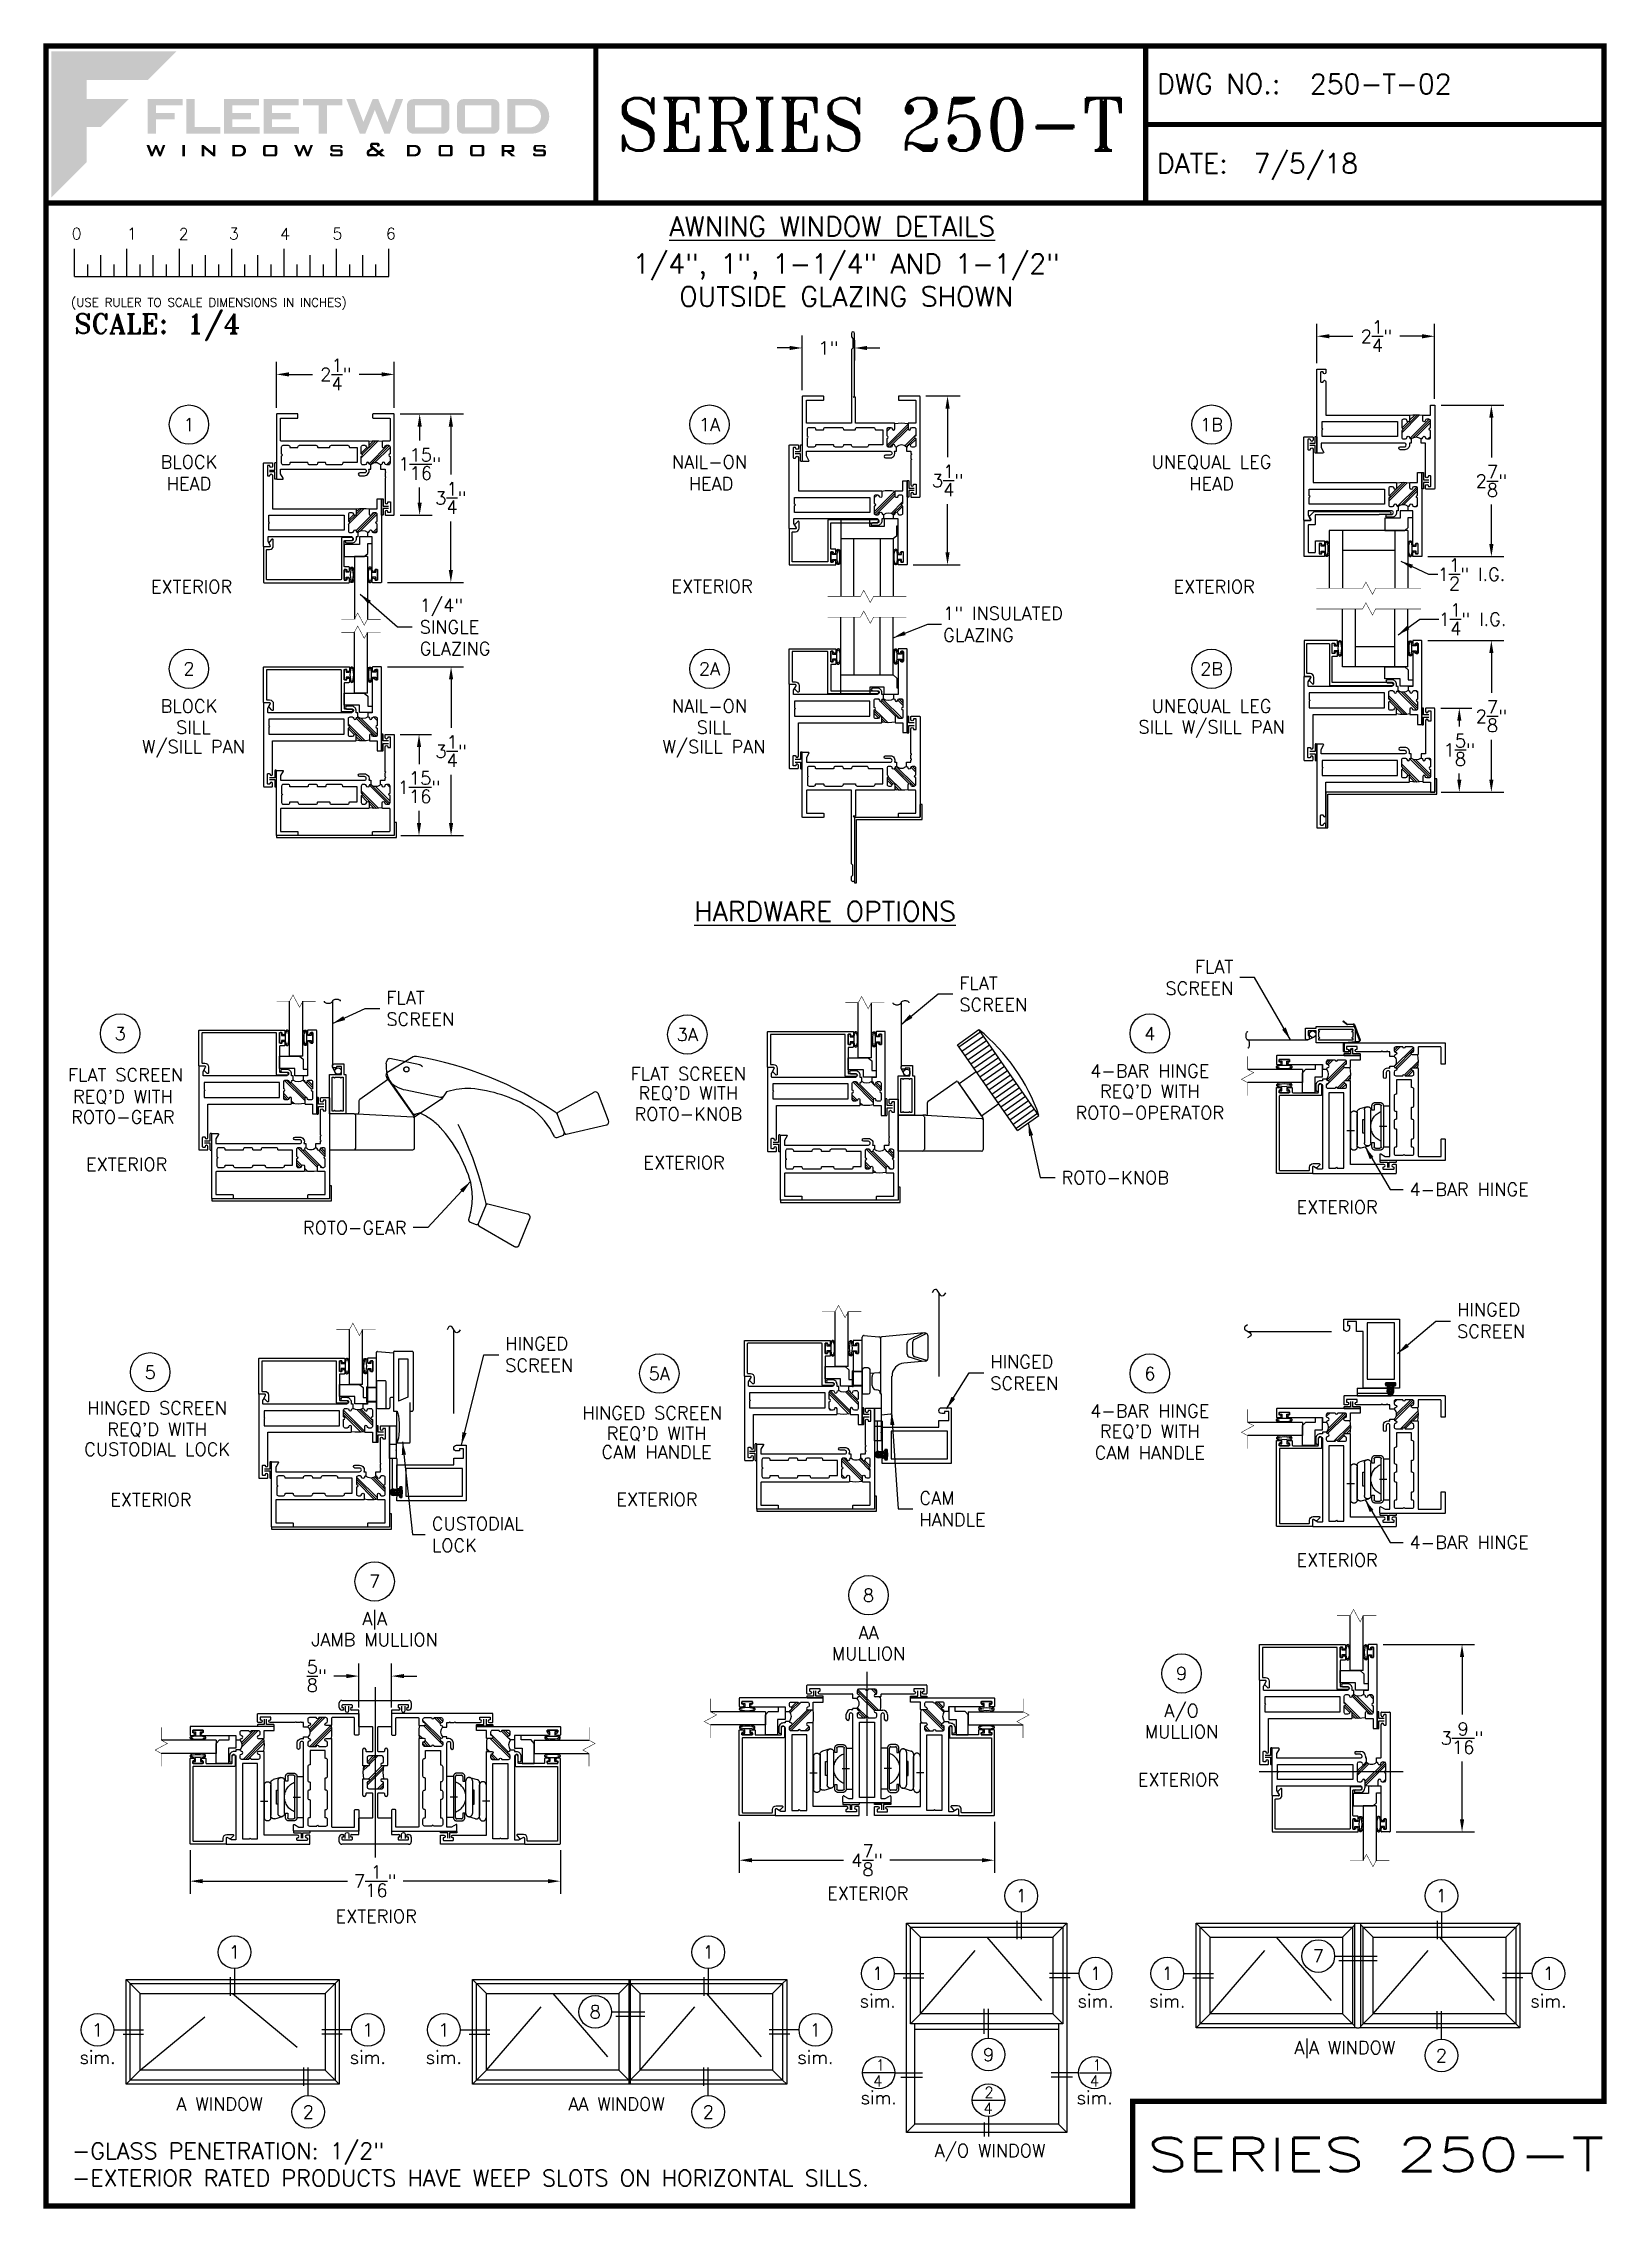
# Paper-space layout 'QUARTER SCALE' of a CAD drawing. Extents: x 0.3 to 7.8, y 0 to 10.3.
# The model-space entities are those that its viewports show. They can reach past a viewport. Long polylines and large blocks are cut down to what shows.
import ezdxf
from ezdxf.enums import TextEntityAlignment as Align

# ---------------------------------------------------------------- set-up
doc = ezdxf.new("R2010")
doc.units = 0
doc.header["$LTSCALE"] = 0.25
doc.header["$MEASUREMENT"] = 0
for name, pattern in [('CENTER', [2, 1.25, -0.25, 0.25, -0.25]), ('HIDDEN', [0.375, 0.25, -0.125]), ('HIDDEN2', [0.1875, 0.125, -0.0625])]:
    doc.linetypes.add(name, pattern=pattern)
doc.layers.get('0').update_dxf_attribs({"linetype": 'CONTINUOUS'})
doc.layers.get('DEFPOINTS').update_dxf_attribs({"linetype": 'CONTINUOUS'})
for name, color, linetype in [('CL', 40, 'CENTER'), ('DIM', 7, 'CONTINUOUS'), ('ELEV_FRAME', 1, 'CONTINUOUS'), ('ELEV_VENT', 5, 'CONTINUOUS'), ('ELEVATION', 7, 'CONTINUOUS'), ('FRAME', 1, 'CONTINUOUS'), ('GLASS', 7, 'CONTINUOUS'), ('LOCK', 7, 'CONTINUOUS'), ('MAGNET', 3, 'CONTINUOUS'), ('MISC', 7, 'CONTINUOUS'), ('SCREEN', 92, 'CONTINUOUS'), ('SCREEN_CLIP', 7, 'CONTINUOUS'), ('TEXT', 7, 'CONTINUOUS'), ('TITLE_BLOCK', 7, 'CONTINUOUS'), ('VENT', 5, 'CONTINUOUS'), ('YK_GLASS_STOP', 5, 'CONTINUOUS')]:
    doc.layers.add(name, color=color, linetype=linetype)
doc.layers.add('VP', color=40, linetype='CONTINUOUS', plot=False)
doc.layers.get('VP').off()
doc.styles.add('ROMANS', font='romans')
doc.styles.add('ROMANT', font='romant')
doc.styles.add('SIMPLEX-050', font='simplex.shx', dxfattribs={"height": 0.05})
doc.styles.add('SIMPLEX-094', font='simplex.shx', dxfattribs={"height": 0.094})
doc.styles.get("Standard").update_dxf_attribs({"font": 'simplex.shx'})
doc.dimstyles.new('QUARTER SCALE', dxfattribs={"dimtxt": 0.0625, "dimasz": 0.06, "dimexe": 0.06, "dimexo": 0.031, "dimgap": 0.039, "dimtad": 0, "dimtih": 1, "dimtoh": 1, "dimdec": 4, "dimlfac": 4, "dimzin": 0, "dimdsep": 46, "dimlunit": 4, "dimtxsty": 'Standard', "dimcen": 0.09, "dimadec": 0, "dimazin": 0, "dimtfac": 1, "dimtdec": 4, "dimtofl": 0, "dimtmove": 0, "dimatfit": 3, "dimfxl": 0, "dimtolj": 1, "dimtzin": 0, "dimarcsym": 0})
doc.dimstyles.get("Standard").update_dxf_attribs({"dimtxt": 0.18, "dimasz": 0.18, "dimexe": 0.18, "dimexo": 0.0625, "dimgap": 0.09, "dimtad": 0, "dimtih": 1, "dimtoh": 1, "dimdec": 4, "dimzin": 0, "dimdsep": 46, "dimtxsty": 'Standard', "dimcen": 0.09, "dimadec": 0, "dimazin": 0, "dimtfac": 1, "dimtdec": 4, "dimtofl": 0, "dimtmove": 0, "dimatfit": 3, "dimfxl": 0, "dimtolj": 1, "dimtzin": 0, "dimarcsym": 0})

psp = doc.layouts.new('QUARTER SCALE')

# ---------------------------------------------------------------- texts
at = {"insert": (2.097274, 7.538229), "char_height": 0.062, "attachment_point": 4}
psp.add_mtext('1/4" \\PSINGLE\\PGLAZING', dxfattribs=at)
at = {"layer": 'TEXT'}
for s, height, p in [('%%UAWNING WINDOW DETAILS', 0.09375, (4.066209, 9.450329)), ('1', 0.062, (0.995846, 8.504142)), ('1A', 0.062, (3.480754, 8.504142)), ('1B', 0.062, (5.87724, 8.504142)), ('2', 0.062, (0.995846, 7.338405)), ('2A', 0.062, (3.480754, 7.338405)), ('2B', 0.062, (5.87724, 7.338405)), ('%%uHARDWARE OPTIONS', 0.09375, (4.032, 6.180765)), ('3', 0.062, (0.667246, 5.59726)), ('3A', 0.062, (3.374768, 5.592785)), ('4', 0.062, (5.582513, 5.59726)), ('5', 0.062, (0.811091, 3.980266)), ('5A', 0.062, (3.241069, 3.974246)), ('6', 0.062, (5.582513, 3.974246)), ('7', 0.062, (1.882173, 2.981938)), ('8', 0.062, (4.23985, 2.91585)), ('9', 0.062, (5.734108, 2.542726))]:
    psp.add_text(s, height=height, dxfattribs=at).set_placement(p, align=Align.MIDDLE_CENTER)
for s, p in [('BLOCK', (0.995846, 8.294959)), ('NAIL-ON', (3.480754, 8.294959)), ('UNEQUAL LEG', (5.87724, 8.294959)), ('HEAD', (0.995846, 8.191348)), ('HEAD', (3.488022, 8.191348)), ('HEAD', (5.87724, 8.191348)), ('BLOCK', (0.995846, 7.129222)), ('NAIL-ON', (3.480754, 7.129222)), ('UNEQUAL LEG', (5.87724, 7.129222)), ('SILL', (1.017091, 7.028388)), ('SILL', (3.501999, 7.028388)), ('SILL W/SILL PAN', (5.87724, 7.030402)), ('W/SILL PAN', (1.017091, 6.935292)), ('W/SILL PAN', (3.501999, 6.935292)), ('FLAT SCREEN', (0.693386, 5.369232)), ('FLAT SCREEN', (3.379469, 5.37409)), ('4-BAR HINGE', (5.582513, 5.388077)), ("REQ'D WITH", (0.680381, 5.265731)), ("REQ'D WITH", (3.379469, 5.282037)), ("REQ'D WITH", (5.582513, 5.291113)), ('ROTO-GEAR', (0.680381, 5.16805)), ('ROTO-KNOB', (3.379469, 5.182037)), ('ROTO-OPERATOR', (5.582513, 5.18809)), ('HINGED SCREEN', (0.843843, 3.778998)), ('4-BAR HINGE', (5.582445, 3.765062)), ("REQ'D WITH", (0.843843, 3.677137)), ('HINGED SCREEN', (3.20701, 3.755295)), ("REQ'D WITH", (5.582445, 3.668099)), ('CUSTODIAL LOCK', (0.843843, 3.581678)), ('CAM HANDLE', (3.227896, 3.568356)), ("REQ'D WITH", (3.227896, 3.65725)), ('CAM HANDLE', (5.582445, 3.565075)), ('A|A', (1.882173, 2.772755)), ('JAMB MULLION', (1.882173, 2.672755)), ('AA', (4.23985, 2.706666)), ('MULLION', (4.23985, 2.606666)), ('A/O', (5.734108, 2.333542)), ('MULLION', (5.734108, 2.233542))]:
    psp.add_text(s, height=0.062, dxfattribs=at).set_placement(p, align=Align.CENTER)
for p in [(0.813965, 7.699598), (3.298873, 7.701601), (5.695359, 7.699609), (0.504343, 4.9419), (3.165249, 4.950271), (6.282847, 4.737898), (0.619865, 3.340615), (3.035888, 3.34215), (6.282847, 3.052937), (5.525313, 2.004128), (4.042309, 1.462278), (1.695465, 1.352903)]:
    psp.add_text('EXTERIOR', height=0.062, dxfattribs=at).set_placement(p)
for s, insert, char_height, width, attachment_point in [('1/4", 1", 1-1/4" AND 1-1/2"\\POUTSIDE GLAZING SHOWN', (4.133406, 9.193926), 0.09375, 2.5851, 5), ('\\A1;-GLASS PENETRATION: 1/2"\\P-EXTERIOR RATED PRODUCTS HAVE WEEP SLOTS ON HORIZONTAL SILLS.', (0.438001, 0.302363), 0.078, 4.60908005, 1)]:
    psp.add_mtext(s, dxfattribs=dict(at, insert=insert, char_height=char_height, width=width, attachment_point=attachment_point))
at = {"layer": 'TEXT', "char_height": 0.062}
for s, insert, attachment_point in [('\\A1;1{\\H1.016x;\\S1/2;}" I.G.', (6.957076, 7.789574), 4), ('\\A1;1{\\H1.016x;\\S1/4;}" I.G.', (6.962313, 7.575105), 4), ('1" INSULATED\\PGLAZING', (4.595895, 7.551094), 4), ('\\A1;FLAT\\PSCREEN', (5.981232, 5.865443), 6), ('FLAT\\PSCREEN', (1.938061, 5.71769), 4), ('FLAT\\PSCREEN', (4.673368, 5.786187), 4), ('\\A1;ROTO-KNOB', (5.161177, 4.909603), 4), ('4-BAR HINGE', (6.822722, 4.852934), 4), ('\\A1;ROTO-GEAR', (2.03428, 4.670675), 6), ('HINGED\\PSCREEN', (7.049655, 4.227849), 4), ('HINGED\\PSCREEN', (2.505473, 4.065471), 4), ('HINGED\\PSCREEN', (4.821195, 3.978646), 4), ('CAM\\PHANDLE', (4.482806, 3.327918), 4), ('CUSTODIAL\\PLOCK', (2.155138, 3.205458), 4), ('4-BAR HINGE', (6.822722, 3.167973), 4)]:
    psp.add_mtext(s, dxfattribs=dict(at, insert=insert, attachment_point=attachment_point))

msp = doc.modelspace()

# ---------------------------------------------------------------- texts
at = {"layer": 'ELEVATION'}
for p in [(15.97, 2.821), (20.109, 2.821), (18.075, 2.298)]:
    msp.add_text('4', height=0.206, dxfattribs=at).set_placement(p, align=Align.MIDDLE_CENTER)
for s, p in [('1', (15.93, 3.024)), ('1', (20.069, 3.024)), ('2', (18.006, 2.501))]:
    msp.add_text(s, height=0.206, dxfattribs=at).set_placement(p)
at = {"layer": 'TEXT'}
for s, p in [('1', (18.711, 6.358)), ('1', (26.733, 6.358)), ('1', (3.688, 5.281)), ('1', (12.734, 5.281)), ('1', (15.97, 4.874)), ('1', (20.13, 4.874)), ('1', (21.499, 4.874)), ('7', (24.382, 5.207)), ('1', (28.777, 4.874)), ('8', (10.575, 4.141)), ('1', (1.072, 3.797)), ('1', (6.233, 3.797)), ('1', (7.684, 3.797)), ('1', (14.779, 3.797)), ('9', (18.086, 3.325)), ('2', (26.733, 3.307)), ('2', (5.096, 2.23)), ('2', (12.734, 2.23))]:
    msp.add_text(s, height=0.248, dxfattribs=at).set_placement(p, align=Align.MIDDLE_CENTER)
for s, p in [('sim.', (15.97, 4.224)), ('sim.', (20.13, 4.224)), ('sim.', (21.499, 4.224)), ('sim.', (28.777, 4.224)), ('sim.', (1.072, 3.147)), ('sim.', (6.233, 3.147)), ('sim.', (7.684, 3.147)), ('sim.', (14.779, 3.147)), ('A|A WINDOW', (24.888, 3.336)), ('A WINDOW', (3.402, 2.259)), ('AA WINDOW', (10.981, 2.259)), ('sim.', (15.988, 2.377)), ('sim.', (20.112, 2.377)), ('A/O WINDOW', (18.112, 1.367))]:
    msp.add_text(s, height=0.248, dxfattribs=at).set_placement(p, align=Align.CENTER)

# ---------------------------------------------------------------- blocks, each defined once
blk = doc.blocks.new('*D3')
at = {"layer": 'DEFPOINTS', "color": 0}
for p in [(1.413, 8.744), (1.413, 8.553), (1.976, 8.553)]:
    blk.add_point(p, dxfattribs=at)
at = {"layer": 'DIM', "color": 0, "lineweight": -2}
for p, q in [((1.413, 8.584), (1.413, 8.804)), ((1.976, 8.584), (1.976, 8.804)), ((1.473, 8.744), (1.585, 8.744)), ((1.916, 8.744), (1.809, 8.744))]:
    blk.add_line(p, q, dxfattribs=at)
at = {"layer": 'DIM', "color": 0}
for points in [[(1.473, 8.754), (1.473, 8.734), (1.413, 8.744)], [(1.916, 8.754), (1.916, 8.734), (1.976, 8.744)]]:
    blk.add_solid(points, dxfattribs=at)
at = {"layer": 'DIM', "color": 0, "insert": (1.697, 8.744), "char_height": 0.0625, "attachment_point": 5}
blk.add_mtext('\\A1;2{\\H1.000000x;\\S1/4;}"', dxfattribs=at)
blk = doc.blocks.new('*D4')
at = {"layer": 'DEFPOINTS', "color": 0}
for p in [(4.173, 8.939), (4.173, 8.87), (3.923, 8.638)]:
    blk.add_point(p, dxfattribs=at)
at = {"layer": 'DIM', "color": 0, "lineweight": -2}
for p, q in [((3.923, 8.669), (3.923, 8.93)), ((4.173, 8.908), (4.173, 8.81)), ((3.863, 8.87), (3.803, 8.87)), ((4.233, 8.87), (4.293, 8.87))]:
    blk.add_line(p, q, dxfattribs=at)
at = {"layer": 'DIM', "color": 0}
for points in [[(3.863, 8.88), (3.863, 8.86), (3.923, 8.87)], [(4.233, 8.88), (4.233, 8.86), (4.173, 8.87)]]:
    blk.add_solid(points, dxfattribs=at)
at = {"layer": 'DIM', "color": 0, "insert": (4.048, 8.87), "char_height": 0.0625, "attachment_point": 5}
blk.add_mtext('\\A1;1"', dxfattribs=at)
blk = doc.blocks.new('*D5')
at = {"layer": 'DEFPOINTS', "color": 0}
for p in [(4.483, 8.641), (4.422, 7.835), (4.617, 7.835)]:
    blk.add_point(p, dxfattribs=at)
at = {"layer": 'DIM', "color": 0, "lineweight": -2}
for p, q in [((4.514, 8.641), (4.677, 8.641)), ((4.617, 8.581), (4.617, 8.349)), ((4.617, 7.895), (4.617, 8.125)), ((4.453, 7.835), (4.677, 7.835))]:
    blk.add_line(p, q, dxfattribs=at)
at = {"layer": 'DIM', "color": 0}
for points in [[(4.607, 8.581), (4.627, 8.581), (4.617, 8.641)], [(4.607, 7.895), (4.627, 7.895), (4.617, 7.835)]]:
    blk.add_solid(points, dxfattribs=at)
at = {"layer": 'DIM', "color": 0, "insert": (4.617, 8.237), "char_height": 0.0625, "attachment_point": 5}
blk.add_mtext('\\A1;3{\\H1.000000x;\\S1/4;}"', dxfattribs=at)
blk = doc.blocks.new('*D6')
at = {"layer": 'DEFPOINTS', "color": 0}
for p in [(1.973, 8.555), (1.973, 8.072), (2.097, 8.072)]:
    blk.add_point(p, dxfattribs=at)
at = {"layer": 'DIM', "color": 0, "lineweight": -2}
for p, q in [((2.004, 8.555), (2.157, 8.555)), ((2.097, 8.495), (2.097, 8.428)), ((2.097, 8.132), (2.097, 8.204)), ((2.004, 8.072), (2.157, 8.072))]:
    blk.add_line(p, q, dxfattribs=at)
at = {"layer": 'DIM', "color": 0}
for points in [[(2.087, 8.495), (2.107, 8.495), (2.097, 8.555)], [(2.087, 8.132), (2.107, 8.132), (2.097, 8.072)]]:
    blk.add_solid(points, dxfattribs=at)
at = {"layer": 'DIM', "color": 0, "insert": (2.097, 8.316), "char_height": 0.0625, "attachment_point": 5}
blk.add_mtext('\\A1;1{\\H1.000000x;\\S15/16;}"', dxfattribs=at)
blk = doc.blocks.new('*D7')
at = {"layer": 'DEFPOINTS', "color": 0}
for p in [(1.973, 7.025), (2.094, 7.025), (1.976, 6.542)]:
    blk.add_point(p, dxfattribs=at)
at = {"layer": 'DIM', "color": 0, "lineweight": -2}
for p, q in [((2.004, 7.025), (2.154, 7.025)), ((2.094, 6.965), (2.094, 6.884)), ((2.094, 6.602), (2.094, 6.661)), ((2.007, 6.542), (2.154, 6.542))]:
    blk.add_line(p, q, dxfattribs=at)
at = {"layer": 'DIM', "color": 0}
for points in [[(2.084, 6.965), (2.104, 6.965), (2.094, 7.025)], [(2.084, 6.602), (2.104, 6.602), (2.094, 6.542)]]:
    blk.add_solid(points, dxfattribs=at)
at = {"layer": 'DIM', "color": 0, "insert": (2.094, 6.773), "char_height": 0.0625, "attachment_point": 5}
blk.add_mtext('\\A1;1{\\H1.000000x;\\S15/16;}"', dxfattribs=at)
blk = doc.blocks.new('*D8')
at = {"layer": 'DEFPOINTS', "color": 0}
for p in [(1.912, 7.348), (2.247, 7.348), (1.976, 6.542)]:
    blk.add_point(p, dxfattribs=at)
at = {"layer": 'DIM', "color": 0, "lineweight": -2}
for p, q in [((1.943, 7.348), (2.307, 7.348)), ((2.247, 7.288), (2.247, 7.057)), ((2.247, 6.602), (2.247, 6.833)), ((2.007, 6.542), (2.307, 6.542))]:
    blk.add_line(p, q, dxfattribs=at)
at = {"layer": 'DIM', "color": 0}
for points in [[(2.237, 7.288), (2.257, 7.288), (2.247, 7.348)], [(2.237, 6.602), (2.257, 6.602), (2.247, 6.542)]]:
    blk.add_solid(points, dxfattribs=at)
at = {"layer": 'DIM', "color": 0, "insert": (2.247, 6.945), "char_height": 0.0625, "attachment_point": 5}
blk.add_mtext('\\A1;3{\\H1.000000x;\\S1/4;}"', dxfattribs=at)
blk = doc.blocks.new('*D9')
at = {"layer": 'DEFPOINTS', "color": 0}
for p in [(6.942, 8.597), (6.878, 7.874), (7.213, 7.874)]:
    blk.add_point(p, dxfattribs=at)
at = {"layer": 'DIM', "color": 0, "lineweight": -2}
for p, q in [((6.973, 8.597), (7.273, 8.597)), ((7.213, 8.537), (7.213, 8.347)), ((7.213, 7.934), (7.213, 8.123)), ((6.909, 7.874), (7.273, 7.874))]:
    blk.add_line(p, q, dxfattribs=at)
at = {"layer": 'DIM', "color": 0}
for points in [[(7.203, 8.537), (7.223, 8.537), (7.213, 8.597)], [(7.203, 7.934), (7.223, 7.934), (7.213, 7.874)]]:
    blk.add_solid(points, dxfattribs=at)
at = {"layer": 'DIM', "color": 0, "insert": (7.213, 8.235), "char_height": 0.0625, "attachment_point": 5}
blk.add_mtext('\\A1;2{\\H1.000000x;\\S7/8;}"', dxfattribs=at)
blk = doc.blocks.new('*D10')
at = {"layer": 'DEFPOINTS', "color": 0}
for p in [(1.973, 8.555), (2.246, 8.555), (1.912, 7.75)]:
    blk.add_point(p, dxfattribs=at)
at = {"layer": 'DIM', "color": 0, "lineweight": -2}
for p, q in [((2.004, 8.555), (2.306, 8.555)), ((2.246, 8.495), (2.246, 8.266)), ((2.246, 7.81), (2.246, 8.042)), ((1.943, 7.75), (2.306, 7.75))]:
    blk.add_line(p, q, dxfattribs=at)
at = {"layer": 'DIM', "color": 0}
for points in [[(2.236, 8.495), (2.256, 8.495), (2.246, 8.555)], [(2.236, 7.81), (2.256, 7.81), (2.246, 7.75)]]:
    blk.add_solid(points, dxfattribs=at)
at = {"layer": 'DIM', "color": 0, "insert": (2.246, 8.154), "char_height": 0.0625, "attachment_point": 5}
blk.add_mtext('\\A1;3{\\H1.000000x;\\S1/4;}"', dxfattribs=at)
blk = doc.blocks.new('*D34')
at = {"layer": 'DEFPOINTS', "color": 0}
for p in [(3.623, 1.866), (4.841, 1.866), (4.841, 1.651)]:
    blk.add_point(p, dxfattribs=at)
at = {"layer": 'TEXT', "color": 0, "lineweight": -2}
for p, q in [((3.623, 1.835), (3.623, 1.591)), ((4.841, 1.835), (4.841, 1.591)), ((3.683, 1.651), (4.121, 1.651)), ((4.781, 1.651), (4.342, 1.651))]:
    blk.add_line(p, q, dxfattribs=at)
at = {"layer": 'TEXT', "color": 0}
for points in [[(3.683, 1.661), (3.683, 1.641), (3.623, 1.651)], [(4.781, 1.661), (4.781, 1.641), (4.841, 1.651)]]:
    blk.add_solid(points, dxfattribs=at)
at = {"layer": 'TEXT', "color": 0, "insert": (4.232, 1.651), "char_height": 0.0625, "attachment_point": 5}
blk.add_mtext('\\A1;4{\\H1.000000x;\\S7/8;}"', dxfattribs=at)
blk = doc.blocks.new('*D35')
at = {"layer": 'DEFPOINTS', "color": 0}
for p in [(6.666, 2.681), (6.727, 1.786), (7.073, 1.786)]:
    blk.add_point(p, dxfattribs=at)
at = {"layer": 'TEXT', "color": 0, "lineweight": -2}
for p, q in [((6.697, 2.681), (7.133, 2.681)), ((7.073, 2.621), (7.073, 2.346)), ((7.073, 1.846), (7.073, 2.122)), ((6.758, 1.786), (7.133, 1.786))]:
    blk.add_line(p, q, dxfattribs=at)
at = {"layer": 'TEXT', "color": 0}
for points in [[(7.063, 2.621), (7.083, 2.621), (7.073, 2.681)], [(7.063, 1.846), (7.083, 1.846), (7.073, 1.786)]]:
    blk.add_solid(points, dxfattribs=at)
at = {"layer": 'TEXT', "color": 0, "insert": (7.073, 2.234), "char_height": 0.0625, "attachment_point": 5}
blk.add_mtext('\\A1;3{\\H1.000000x;\\S9/16;}"', dxfattribs=at)
blk = doc.blocks.new('*D36')
at = {"color": 0, "lineweight": -2}
for p, q in [((1.807, 2.38), (1.807, 2.59)), ((1.963, 2.38), (1.963, 2.59)), ((1.747, 2.53), (1.687, 2.53)), ((2.023, 2.53), (2.083, 2.53))]:
    blk.add_line(p, q, dxfattribs=at)
at = {"color": 0}
for points in [[(1.747, 2.54), (1.747, 2.52), (1.807, 2.53)], [(2.023, 2.54), (2.023, 2.52), (1.963, 2.53)]]:
    blk.add_solid(points, dxfattribs=at)
at = {"layer": 'DEFPOINTS', "color": 0}
for p in [(1.807, 2.53), (1.807, 2.349), (1.963, 2.349)]:
    blk.add_point(p, dxfattribs=at)
at = {"color": 0, "insert": (1.606, 2.53), "char_height": 0.0625, "attachment_point": 5}
blk.add_mtext('\\A1;{\\H1.000000x;\\S5/8;}"', dxfattribs=at)
blk = doc.blocks.new('*D37')
at = {"layer": 'DEFPOINTS', "color": 0}
for p in [(1.001, 1.73), (2.769, 1.73), (2.769, 1.551)]:
    blk.add_point(p, dxfattribs=at)
at = {"layer": 'TEXT', "color": 0, "lineweight": -2}
for p, q in [((1.001, 1.699), (1.001, 1.491)), ((2.769, 1.699), (2.769, 1.491)), ((1.061, 1.551), (1.752, 1.551)), ((2.709, 1.551), (2.018, 1.551))]:
    blk.add_line(p, q, dxfattribs=at)
at = {"layer": 'TEXT', "color": 0}
for points in [[(1.061, 1.561), (1.061, 1.541), (1.001, 1.551)], [(2.709, 1.561), (2.709, 1.541), (2.769, 1.551)]]:
    blk.add_solid(points, dxfattribs=at)
at = {"layer": 'TEXT', "color": 0, "insert": (1.885, 1.551), "char_height": 0.0625, "attachment_point": 5}
blk.add_mtext('\\A1;7{\\H1.000000x;\\S1/16;}"', dxfattribs=at)
blk = doc.blocks.new('*D69')
at = {"layer": 'DEFPOINTS', "color": 0}
for p in [(6.38, 8.926), (6.38, 8.767), (6.942, 8.597)]:
    blk.add_point(p, dxfattribs=at)
at = {"layer": 'DIM', "color": 0, "lineweight": -2}
for p, q in [((6.38, 8.798), (6.38, 8.986)), ((6.44, 8.926), (6.552, 8.926)), ((6.882, 8.926), (6.776, 8.926)), ((6.942, 8.628), (6.942, 8.986))]:
    blk.add_line(p, q, dxfattribs=at)
at = {"layer": 'DIM', "color": 0}
for points in [[(6.44, 8.936), (6.44, 8.916), (6.38, 8.926)], [(6.882, 8.936), (6.882, 8.916), (6.942, 8.926)]]:
    blk.add_solid(points, dxfattribs=at)
at = {"layer": 'DIM', "color": 0, "insert": (6.664, 8.926), "char_height": 0.0625, "attachment_point": 5}
blk.add_mtext('\\A1;2{\\H1.000000x;\\S1/4;}"', dxfattribs=at)
blk = doc.blocks.new('*D70')
at = {"layer": 'DEFPOINTS', "color": 0}
for p in [(6.94, 7.151), (7.06, 7.151), (6.942, 6.75)]:
    blk.add_point(p, dxfattribs=at)
at = {"layer": 'DIM', "color": 0, "lineweight": -2}
for p, q in [((6.971, 7.151), (7.12, 7.151)), ((7.06, 7.091), (7.06, 7.063)), ((7.06, 6.81), (7.06, 6.839)), ((6.973, 6.75), (7.12, 6.75))]:
    blk.add_line(p, q, dxfattribs=at)
at = {"layer": 'DIM', "color": 0}
for points in [[(7.05, 7.091), (7.07, 7.091), (7.06, 7.151)], [(7.05, 6.81), (7.07, 6.81), (7.06, 6.75)]]:
    blk.add_solid(points, dxfattribs=at)
at = {"layer": 'DIM', "color": 0, "insert": (7.06, 6.951), "char_height": 0.0625, "attachment_point": 5}
blk.add_mtext('\\A1;1{\\H1.000000x;\\S5/8;}"', dxfattribs=at)
blk = doc.blocks.new('*D71')
at = {"layer": 'DEFPOINTS', "color": 0}
for p in [(6.878, 7.474), (7.213, 7.474), (6.942, 6.75)]:
    blk.add_point(p, dxfattribs=at)
at = {"layer": 'DIM', "color": 0, "lineweight": -2}
for p, q in [((6.909, 7.474), (7.273, 7.474)), ((7.213, 7.414), (7.213, 7.224)), ((7.213, 6.81), (7.213, 7)), ((6.973, 6.75), (7.273, 6.75))]:
    blk.add_line(p, q, dxfattribs=at)
at = {"layer": 'DIM', "color": 0}
for points in [[(7.203, 7.414), (7.223, 7.414), (7.213, 7.474)], [(7.203, 6.81), (7.223, 6.81), (7.213, 6.75)]]:
    blk.add_solid(points, dxfattribs=at)
at = {"layer": 'DIM', "color": 0, "insert": (7.213, 7.112), "char_height": 0.0625, "attachment_point": 5}
blk.add_mtext('\\A1;2{\\H1.000000x;\\S7/8;}"', dxfattribs=at)
blk = doc.blocks.new('Quarter')
for p, q in [((0.137, -0.35), (0.137, -0.219)), ((0.2, -0.35), (0.2, -0.294)), ((0.262, -0.35), (0.262, -0.249)), ((0.325, -0.35), (0.325, -0.294)), ((0.387, -0.35), (0.387, -0.219)), ((0.45, -0.35), (0.45, -0.294)), ((0.512, -0.35), (0.512, -0.249)), ((0.575, -0.35), (0.575, -0.294)), ((0.637, -0.35), (0.637, -0.219)), ((0.7, -0.35), (0.7, -0.294)), ((0.762, -0.35), (0.762, -0.249)), ((0.825, -0.35), (0.825, -0.294)), ((0.887, -0.35), (0.887, -0.219)), ((0.95, -0.35), (0.95, -0.294)), ((1.012, -0.35), (1.012, -0.249)), ((1.075, -0.35), (1.075, -0.294)), ((1.137, -0.35), (1.137, -0.219)), ((1.2, -0.35), (1.2, -0.294)), ((1.262, -0.35), (1.262, -0.249)), ((1.325, -0.35), (1.325, -0.294)), ((1.387, -0.35), (1.387, -0.219)), ((1.45, -0.35), (1.45, -0.294)), ((1.512, -0.35), (1.512, -0.249)), ((1.575, -0.35), (1.575, -0.294)), ((1.637, -0.35), (1.637, -0.219)), ((0.137, -0.35), (1.637, -0.35))]:
    blk.add_line(p, q)
for s, p in [('0', (0.123, -0.174)), ('1', (0.387, -0.174)), ('2', (0.634, -0.175)), ('3', (0.874, -0.174)), ('4', (1.118, -0.175)), ('5', (1.368, -0.174)), ('6', (1.623, -0.174))]:
    blk.add_text(s, height=0.055).set_placement(p)
at = {"style": 'ROMANS'}
blk.add_text('(USE RULER TO SCALE DIMENSIONS IN INCHES)', height=0.04115, dxfattribs=at).set_placement((0.12, -0.495))
blk = doc.blocks.new('Fleetwood_Logo_6-10-15')
h = blk.add_hatch(color=154)
h.dxf.hatch_style = 1
h.paths.add_polyline_path([(0.2526, -0.0017), (0.0019, -0.0017), (0.0019, -0.2942), (0.0725, -0.2236), (0.0725, -0.1535), (0.1007, -0.1535), (0.1567, -0.0976), (0.0725, -0.0976), (0.0725, -0.0596), (0.1946, -0.0596)])
h = blk.add_hatch(color=251)
h.dxf.hatch_style = 1
h.paths.add_polyline_path([(0.2487, -0.1256), (0.2112, -0.1256), (0.2112, -0.1102), (0.2647, -0.1102), (0.2647, -0.0976), (0.1946, -0.0976), (0.1946, -0.1667), (0.2112, -0.1667), (0.2112, -0.1377), (0.2487, -0.1377)])
h = blk.add_hatch(color=251)
h.dxf.hatch_style = 1
h.paths.add_polyline_path([(0.2886, -0.0976), (0.272, -0.0976), (0.272, -0.1667), (0.3401, -0.1667), (0.3401, -0.1535), (0.2886, -0.1535)])
h = blk.add_hatch(color=251)
h.dxf.hatch_style = 1
h.paths.add_polyline_path([(0.4175, -0.0976), (0.3474, -0.0976), (0.3474, -0.1667), (0.4185, -0.1667), (0.4185, -0.1534), (0.364, -0.1534), (0.364, -0.1377), (0.4015, -0.1377), (0.4015, -0.1256), (0.364, -0.1256), (0.364, -0.1102), (0.4175, -0.1102)])
h = blk.add_hatch(color=251)
h.dxf.hatch_style = 1
h.paths.add_polyline_path([(0.4965, -0.0976), (0.4264, -0.0976), (0.4264, -0.1667), (0.4975, -0.1667), (0.4975, -0.1534), (0.443, -0.1534), (0.443, -0.1377), (0.4804, -0.1377), (0.4804, -0.1256), (0.443, -0.1256), (0.443, -0.1102), (0.4965, -0.1102)])
h = blk.add_hatch(color=251)
h.dxf.hatch_style = 1
h.paths.add_polyline_path([(0.5842, -0.0976), (0.5054, -0.0976), (0.5054, -0.1102), (0.5365, -0.1102), (0.5365, -0.1667), (0.5531, -0.1667), (0.5531, -0.1102), (0.5842, -0.1102)])
h = blk.add_hatch(color=251)
h.dxf.hatch_style = 1
h.paths.add_polyline_path([(0.6089, -0.0976), (0.5921, -0.0976), (0.6188, -0.1667), (0.63, -0.1667), (0.6489, -0.1192), (0.6679, -0.1667), (0.6789, -0.1667), (0.7056, -0.0976), (0.6908, -0.0976), (0.6742, -0.1433), (0.6558, -0.0976), (0.6446, -0.0976), (0.6261, -0.1433)])
h = blk.add_hatch(color=251)
h.dxf.hatch_style = 1
h.paths.add_polyline_path([(0.7853, -0.0976), (0.726, -0.0976, 0.414214), (0.7133, -0.1102), (0.7133, -0.154, 0.414214), (0.726, -0.1667), (0.7853, -0.1667, 0.414214), (0.798, -0.154), (0.798, -0.1102, 0.414214)])
h.paths.add_polyline_path([(0.7819, -0.1102), (0.7819, -0.154), (0.7294, -0.154), (0.7294, -0.1102)], flags=16)
h = blk.add_hatch(color=251)
h.dxf.hatch_style = 1
h.paths.add_polyline_path([(0.8856, -0.0976), (0.8262, -0.0976, 0.414214), (0.8136, -0.1102), (0.8136, -0.154, 0.414214), (0.8262, -0.1667), (0.8856, -0.1667, 0.414214), (0.8982, -0.154), (0.8982, -0.1102, 0.414214)])
h.paths.add_polyline_path([(0.8822, -0.1102), (0.8822, -0.154), (0.8296, -0.154), (0.8296, -0.1102)], flags=16)
h = blk.add_hatch(color=251)
h.dxf.hatch_style = 1
h.paths.add_polyline_path([(0.9632, -0.0976), (0.914, -0.0976), (0.914, -0.1667), (0.9632, -0.1667, 1)])
h.paths.add_polyline_path([(0.9301, -0.1102), (0.9593, -0.1102, -1), (0.9593, -0.154), (0.9301, -0.154)], flags=16)
h = blk.add_hatch(color=7)
h.dxf.hatch_style = 1
h.paths.add_polyline_path([(0.2301, -0.1891), (0.2251, -0.1891), (0.2196, -0.2043), (0.2134, -0.1891), (0.2097, -0.1891), (0.2035, -0.2043), (0.1978, -0.1891), (0.1922, -0.1891), (0.2011, -0.2121), (0.2048, -0.2121), (0.2112, -0.1963), (0.2175, -0.2121), (0.2212, -0.2121)])
h = blk.add_hatch(color=7)
h.dxf.hatch_style = 1
h.paths.add_polyline_path([(0.2691, -0.1891), (0.2637, -0.1891), (0.2637, -0.2118), (0.2637, -0.2121), (0.2691, -0.2121)])
h = blk.add_hatch(color=7)
h.dxf.hatch_style = 1
h.paths.add_polyline_path([(0.3077, -0.1964), (0.3259, -0.2121), (0.3298, -0.2121), (0.3298, -0.1891), (0.325, -0.1891), (0.325, -0.2047), (0.3067, -0.1891), (0.3029, -0.1891), (0.3029, -0.2121), (0.3077, -0.2121)])
h = blk.add_hatch(color=7)
h.dxf.hatch_style = 1
h.paths.add_polyline_path([(0.3801, -0.1891), (0.3637, -0.1891), (0.3637, -0.2121), (0.3801, -0.2121, 1)])
h.paths.add_polyline_path([(0.3691, -0.2079), (0.3691, -0.1933), (0.3788, -0.1933, -1), (0.3788, -0.2079)], flags=16)
h = blk.add_hatch(color=7)
h.dxf.hatch_style = 1
h.paths.add_polyline_path([(0.4537, -0.2079), (0.4537, -0.1933, 0.414214), (0.4495, -0.1891), (0.4297, -0.1891, 0.414214), (0.4255, -0.1933), (0.4255, -0.2079, 0.414214), (0.4297, -0.2121), (0.4495, -0.2121, 0.414214)])
h.paths.add_polyline_path([(0.4308, -0.2079), (0.4308, -0.1933), (0.4484, -0.1933), (0.4484, -0.2079)], flags=16)
h = blk.add_hatch(color=7)
h.dxf.hatch_style = 1
h.paths.add_polyline_path([(0.5253, -0.1891), (0.5203, -0.1891), (0.5148, -0.2043), (0.5087, -0.1891), (0.5049, -0.1891), (0.4988, -0.2043), (0.493, -0.1891), (0.4874, -0.1891), (0.4963, -0.2121), (0.5001, -0.2121), (0.5064, -0.1963), (0.5127, -0.2121), (0.5164, -0.2121)])
h = blk.add_hatch(color=7)
h.dxf.hatch_style = 1
h.paths.add_polyline_path([(0.5801, -0.1891), (0.5643, -0.1891, 0.414214), (0.56, -0.1933), (0.56, -0.1981, 0.414214), (0.5643, -0.2024), (0.58, -0.2024), (0.58, -0.2078), (0.5637, -0.2078), (0.5637, -0.2052), (0.5591, -0.2062), (0.5591, -0.2078, 0.414214), (0.5634, -0.2121), (0.5805, -0.2121, 0.414214), (0.5848, -0.2078), (0.5848, -0.2024, 0.414214), (0.5805, -0.1982), (0.5648, -0.1982), (0.5648, -0.193), (0.5798, -0.193), (0.5798, -0.1958), (0.5843, -0.1948), (0.5843, -0.1933, 0.414214)])
h = blk.add_hatch(color=7)
h.dxf.hatch_style = 1
h.paths.add_polyline_path([(0.645, -0.1913, -0.222262), (0.6447, -0.1906), (0.6447, -0.1892), (0.6535, -0.1892), (0.6535, -0.193), (0.6587, -0.1918), (0.6587, -0.189, 0.414214), (0.6544, -0.1847), (0.6437, -0.1847, 0.414214), (0.6394, -0.189), (0.6394, -0.1922, 0.222262), (0.6407, -0.1948), (0.6415, -0.1955), (0.6345, -0.1998, 0.260684), (0.6329, -0.2027), (0.6329, -0.2078, 0.414214), (0.6372, -0.2121), (0.6514, -0.2121, 0.17577), (0.6536, -0.2113), (0.657, -0.2085), (0.6614, -0.2121), (0.6699, -0.2121), (0.6613, -0.2049), (0.6676, -0.1997), (0.6637, -0.1964), (0.6574, -0.2017)])
h.paths.add_polyline_path([(0.6532, -0.2052), (0.6509, -0.2072, -0.17577), (0.6502, -0.2074), (0.6382, -0.2074), (0.6382, -0.2033, -0.260684), (0.6387, -0.2025), (0.6451, -0.1985)], flags=16)
h = blk.add_hatch(color=7)
h.dxf.hatch_style = 1
h.paths.add_polyline_path([(0.7294, -0.1891), (0.713, -0.1891), (0.713, -0.2121), (0.7294, -0.2121, 1)])
h.paths.add_polyline_path([(0.7184, -0.2079), (0.7184, -0.1933), (0.7281, -0.1933, -1), (0.7281, -0.2079)], flags=16)
h = blk.add_hatch(color=7)
h.dxf.hatch_style = 1
h.paths.add_polyline_path([(0.8045, -0.2079), (0.8045, -0.1933, 0.414214), (0.8003, -0.1891), (0.7805, -0.1891, 0.414214), (0.7763, -0.1933), (0.7763, -0.2079, 0.414214), (0.7805, -0.2121), (0.8003, -0.2121, 0.414214)])
h.paths.add_polyline_path([(0.7816, -0.2079), (0.7816, -0.1933), (0.7992, -0.1933), (0.7992, -0.2079)], flags=16)
h = blk.add_hatch(color=7)
h.dxf.hatch_style = 1
h.paths.add_polyline_path([(0.8678, -0.2079), (0.8678, -0.1933, 0.414214), (0.8636, -0.1891), (0.8438, -0.1891, 0.414214), (0.8396, -0.1933), (0.8396, -0.2079, 0.414214), (0.8438, -0.2121), (0.8636, -0.2121, 0.414214)])
h.paths.add_polyline_path([(0.8449, -0.2079), (0.8449, -0.1933), (0.8624, -0.1933), (0.8624, -0.2079)], flags=16)
h = blk.add_hatch(color=7)
h.dxf.hatch_style = 1
h.paths.add_polyline_path([(0.9277, -0.1993), (0.9277, -0.1933, 0.414214), (0.9235, -0.1891), (0.9028, -0.1891), (0.9028, -0.2121), (0.9082, -0.2121), (0.9082, -0.2035), (0.9131, -0.2035), (0.9224, -0.2121), (0.9303, -0.2121), (0.9197, -0.2035), (0.9235, -0.2035, 0.414214)])
h.paths.add_polyline_path([(0.9082, -0.1993), (0.9082, -0.1933), (0.9214, -0.1933, -0.414214), (0.9224, -0.1943), (0.9224, -0.1983, -0.414214), (0.9214, -0.1993)], flags=16)
h = blk.add_hatch(color=7)
h.dxf.hatch_style = 1
h.paths.add_polyline_path([(0.9867, -0.1982), (0.971, -0.1982), (0.971, -0.193), (0.9859, -0.193), (0.9859, -0.1958), (0.9905, -0.1948), (0.9905, -0.1933, 0.414214), (0.9863, -0.1891), (0.9705, -0.1891, 0.414214), (0.9662, -0.1933), (0.9662, -0.1981, 0.414214), (0.9705, -0.2024), (0.9862, -0.2024), (0.9862, -0.2078), (0.9699, -0.2078), (0.9699, -0.2052), (0.9653, -0.2062), (0.9653, -0.2078, 0.414214), (0.9696, -0.2121), (0.9867, -0.2121, 0.414214), (0.991, -0.2078), (0.991, -0.2024, 0.414214)])
blk = doc.blocks.new('A-SIZE_P_QS')
at = {"const_width": 0.025}
blk.add_lwpolyline([(7.751, 0.5), (7.751, 10.312), (0.313, 10.312), (0.313, 0), (5.501, 0), (5.501, 0.5)], close=True, dxfattribs=at)
for points in [[(2.938, 10.312), (2.938, 9.562)], [(5.563, 10.312), (5.563, 9.562)], [(5.563, 9.937), (7.751, 9.937)], [(0.313, 9.562), (7.751, 9.562)]]:
    blk.add_lwpolyline(points, dxfattribs=at)
at = {"xscale": 2.387023416083395, "yscale": 2.387023416083395, "zscale": 2.387023416083395}
blk.add_blockref('Fleetwood_Logo_6-10-15', (0.334, 10.291), dxfattribs=at)
blk.add_blockref('Quarter', (0.313, 9.562))
at = {"style": 'SIMPLEX-094'}
for s, p in [('DWG NO.:', (5.617, 10.084)), ('DATE:', (5.616, 9.704))]:
    blk.add_text(s, height=0.094, dxfattribs=at).set_placement(p)
for tag, p, style in [('DWG_NO', (6.346, 10.084), 'SIMPLEX-094'), ('DATE', (6.077, 9.704), 'SIMPLEX-094'), ('SCALE', (0.988, 8.939), 'ROMANT')]:
    blk.add_attdef(tag, p, '', height=0.094, dxfattribs=dict(style=style))
for tag, height, style, width, p, p2 in [('DWG_NO_F', 0.094, 'SIMPLEX-094', 1.745692, (6.347, 10.084), (7.683, 10.084)), ('PRODUCT', 0.25, 'ROMANT', 1.349007, (3.038, 9.812), (5.463, 9.812)), ('PRODUCT', 0.16, 'SIMPLEX-050', 20.447274, (5.57, 0.167), (7.751, 0.167))]:
    blk.add_attdef(tag, text='', height=height, dxfattribs=dict(style=style, width=width)).set_placement(p, p2, align=Align.FIT)
at = {"layer": 'TITLE_BLOCK', "style": 'ROMANT'}
blk.add_text('SCALE:', height=0.094, dxfattribs=at).set_placement((0.449, 8.939))
blk = doc.blocks.new('05P19-BLOCK-OG')
h = blk.add_hatch()
h.set_pattern_fill('PLAST', angle=45, style=0)
h.paths.add_polyline_path([(0.006, 1.12, -1), (0.006, 1.17), (0.006, 1.302, 0.414214), (-0.025, 1.333), (-0.063, 1.333, 0.38311), (-0.094, 1.305, -0.947716), (-0.143, 1.308), (-0.143, 1.403, 0.081165), (-0.394, 1.403), (-0.394, 1.308, -0.947716), (-0.443, 1.305, 0.38311), (-0.474, 1.333), (-0.512, 1.333, 0.414214), (-0.544, 1.302), (-0.544, 1.17, -1), (-0.544, 1.12), (-0.544, 0.988, 0.414214), (-0.512, 0.957), (-0.474, 0.957, 0.38311), (-0.443, 0.985, -0.898027), (-0.394, 0.985, 0.009247), (-0.394, 0.984, 0.372543), (-0.363, 0.957, -0.436275), (-0.174, 0.957, 0.38311), (-0.143, 0.985, -0.898027), (-0.094, 0.985, 0.38311), (-0.063, 0.957), (-0.025, 0.957, 0.414214), (0.006, 0.988)])
for points in [[(-0.394, 0.984, -0.009247), (-0.394, 0.985, 0.898027), (-0.443, 0.985, -0.38311), (-0.474, 0.957), (-0.512, 0.957, -0.414214), (-0.544, 0.988), (-0.544, 1.12, 1), (-0.544, 1.17), (-0.544, 1.302, -0.414214), (-0.512, 1.333), (-0.474, 1.333, -0.38311), (-0.443, 1.305, 0.947716), (-0.394, 1.308), (-0.394, 1.403, 0.414214), (-0.404, 1.413), (-2.073, 1.413, -0.414214), (-2.084, 1.423), (-2.084, 1.852), (-1.761, 1.852, 0.414214), (-1.751, 1.862), (-1.751, 1.922, 0.414214), (-1.761, 1.932), (-2.154, 1.932, 0.414214), (-2.163, 1.922), (-2.163, 0.697, 0.414214), (-2.154, 0.687), (-2.042, 0.687, 0.57735), (-2.034, 0.702), (-2.084, 0.788), (-2.084, 0.877), (-0.483, 0.877, -1), (-0.483, 0.806), (-0.572, 0.806, 1), (-0.572, 0.752), (-0.483, 0.752, 0.536675), (-0.401, 0.877), (-0.363, 0.877), (-0.363, 0.957, -0.38311), (-0.394, 0.985)], [(-0.143, 0.984, 0.009247), (-0.143, 0.985, -0.38311), (-0.174, 0.957), (-0.174, 0.877), (-0.087, 0.877), (-0.087, 0.838, 0.317837), (-0.083, 0.833, -0.707107), (-0.083, 0.814, 0.317837), (-0.087, 0.81), (-0.087, 0.738, 0.317837), (-0.083, 0.733, -0.707107), (-0.083, 0.714, 0.317837), (-0.087, 0.71), (-0.087, 0.239, 1), (-0.037, 0.239), (-0.037, 0.25), (0.014, 0.25), (0.014, 0.05), (-0.037, 0.05), (-0.037, 0.064, 1), (-0.087, 0.064), (-0.087, 0.01, 0.414214), (-0.076, 0), (0.076, 0, 0.414214), (0.087, 0.01), (0.087, 1.922, 0.414214), (0.076, 1.932), (-0.316, 1.932, 0.414214), (-0.326, 1.922), (-0.326, 1.862, 0.414214), (-0.316, 1.852), (-0.003, 1.852, -0.414214), (0.006, 1.842), (0.006, 1.423, -0.414214), (-0.003, 1.413), (-0.134, 1.413, 0.414214), (-0.143, 1.403), (-0.143, 1.308, 0.947716), (-0.094, 1.305, -0.38311), (-0.063, 1.333), (-0.025, 1.333, -0.414214), (0.006, 1.302), (0.006, 1.17, 1), (0.006, 1.12), (0.006, 0.988, -0.414214), (-0.025, 0.957), (-0.063, 0.957, -0.38311), (-0.094, 0.985, 0.898027), (-0.143, 0.985)]]:
    blk.add_lwpolyline(points, format="xyb")
blk.add_lwpolyline([(-1.377, 0.988, -0.414214), (-1.408, 0.957), (-1.529, 0.957, -0.414214), (-1.56, 0.988), (-1.56, 0.992, 0.414214), (-1.569, 1.002), (-1.897, 1.002, 0.414214), (-1.907, 0.992), (-1.907, 0.988, -0.414214), (-1.938, 0.957), (-2.032, 0.957, -0.414214), (-2.064, 0.988), (-2.064, 1.132, 1), (-2.064, 1.162), (-2.064, 1.302, -0.414214), (-2.032, 1.333), (-1.938, 1.333, -0.414214), (-1.907, 1.302), (-1.907, 1.302), (-1.907, 1.298, 0.414214), (-1.897, 1.288), (-1.761, 1.288, 0.414214), (-1.751, 1.298), (-1.751, 1.302), (-1.751, 1.302, -0.414214), (-1.72, 1.333), (-1.408, 1.333, -0.414214), (-1.377, 1.302), (-1.377, 1.302), (-1.377, 1.298, 0.414214), (-1.367, 1.288), (-1.155, 1.288, 0.414214), (-1.145, 1.298), (-1.145, 1.302), (-1.145, 1.302, -0.414214), (-1.114, 1.333), (-0.802, 1.333, -0.414214), (-0.771, 1.302), (-0.771, 1.302), (-0.771, 1.298, 0.414214), (-0.761, 1.288), (-0.623, 1.288), (-0.623, 1.002), (-0.889, 1.002, 0.414214), (-0.898, 0.992), (-0.898, 0.988, -0.414214), (-0.93, 0.957), (-1.19, 0.957, -0.414214), (-1.221, 0.988), (-1.221, 0.992, 0.414214), (-1.23, 1.002), (-1.367, 1.002, 0.414214), (-1.377, 0.992)], format="xyb", close=True)
at = {"color": 7}
for centre, radius, start, end in [((-0.269, 0.638), 0.775, 80.7195, 99.2805), ((-0.269, 0.869), 0.129, 42.8591, 137.1409)]:
    blk.add_arc(centre, radius, start, end, dxfattribs=at)
blk = doc.blocks.new('05P11-Z-BAR')
h = blk.add_hatch()
h.set_pattern_fill('PLAST', angle=45, style=0)
h.set_pattern_definition([(45, (-0.3846, -1e-07), (-0.176777, 0.176777), []), (45, (-0.4067, 0.0221), (-0.176777, 0.176777), []), (45, (-0.4288, 0.0442), (-0.176777, 0.176777), [])])
h.paths.add_polyline_path([(0.006, 1.12, -0.414214), (-0.018, 1.145, -0.414214), (0.006, 1.17), (0.006, 1.302, 0.414214), (-0.025, 1.333), (-0.063, 1.333, 0.38311), (-0.094, 1.305, -0.947716), (-0.143, 1.308), (-0.143, 1.403, 0.087329), (-0.394, 1.403), (-0.394, 1.308, -1), (-0.443, 1.308, 0.352985), (-0.473, 1.333), (-0.512, 1.333, 0.414214), (-0.544, 1.302), (-0.544, 1.17, -0.414214), (-0.518, 1.145, -0.414214), (-0.544, 1.12), (-0.544, 0.988, 0.414214), (-0.512, 0.957), (-0.474, 0.957, 0.38311), (-0.443, 0.985, -0.898027), (-0.394, 0.985, 0.38311), (-0.363, 0.957, -0.325577), (-0.174, 0.957, 0.363634), (-0.143, 0.982, -0.947716), (-0.094, 0.985, 0.38311), (-0.063, 0.957), (-0.025, 0.957, 0.414214), (0.006, 0.988)])
blk.add_line((-0.087, 0.877), (-0.087, 0.877))
for points in [[(-2.164, 2.28, -0.414214), (-2.154, 2.29), (-2.001, 2.29, -0.414214), (-1.991, 2.28), (-1.991, 2.226, -1), (-2.041, 2.226), (-2.041, 2.23, 0.414214), (-2.051, 2.24), (-2.081, 2.24, 0.414214), (-2.091, 2.23), (-2.091, 2.05, 0.414214), (-2.081, 2.04), (-2.051, 2.04, 0.414214), (-2.041, 2.05), (-2.041, 2.051, -1), (-1.991, 2.051), (-1.991, 1.413), (-0.403, 1.413, -0.414214), (-0.394, 1.403), (-0.394, 1.306, -0.888834), (-0.443, 1.306, 0.377258), (-0.474, 1.333), (-0.512, 1.333, 0.414214), (-0.544, 1.302), (-0.544, 1.17, -1), (-0.544, 1.12), (-0.544, 0.988, 0.414214), (-0.512, 0.957), (-0.474, 0.957, 0.383109), (-0.443, 0.985, -0.898027), (-0.394, 0.985, 0.38311), (-0.363, 0.957), (-0.363, 0.877), (-0.394, 0.877), (-0.394, 0.842, -0.414214), (-0.483, 0.752), (-0.571, 0.752, -1), (-0.571, 0.806), (-0.486, 0.806, 0.859155), (-0.486, 0.877), (-2.074, 0.877, 0.414214), (-2.084, 0.867), (-2.084, 0.797, 0.131652), (-2.082, 0.792), (-2.035, 0.709, -0.577353), (-2.048, 0.687), (-2.154, 0.687, -0.414214), (-2.164, 0.697), (-2.164, 2.28)], [(-0.025, 0.957, 0.414214), (0.006, 0.988), (0.006, 1.12, -1), (0.006, 1.17), (0.006, 1.302, 0.414214), (-0.025, 1.333), (-0.063, 1.333, 0.38311), (-0.094, 1.305, -0.947716), (-0.143, 1.308), (-0.143, 1.403, -0.414214), (-0.133, 1.413), (0.006, 1.413), (0.006, 1.603), (0.086, 1.603), (0.086, 0.01, -0.414214), (0.077, 0), (-0.077, 0, -0.414214), (-0.087, 0.01), (-0.087, 0.064, -1), (-0.037, 0.064), (-0.037, 0.06, 0.414214), (-0.027, 0.05), (0.003, 0.05, 0.414214), (0.014, 0.06), (0.014, 0.24, 0.414214), (0.003, 0.25), (-0.027, 0.25, 0.414214), (-0.037, 0.24), (-0.037, 0.239, -1), (-0.087, 0.239), (-0.087, 0.877), (-0.174, 0.877), (-0.174, 0.957, 0.363634), (-0.143, 0.982, -0.947716), (-0.094, 0.985, 0.38311), (-0.063, 0.957), (-0.025, 0.957)]]:
    blk.add_lwpolyline(points, format="xyb")
blk.add_lwpolyline([(-2.063, 1.16), (-2.063, 1.288), (-0.623, 1.288), (-0.623, 1.002), (-2.063, 1.002), (-2.063, 1.129), (-2.048, 1.145)], close=True)
at = {"color": 7}
for centre, radius, start, end in [((-0.269, 0.638), 0.775, 80.7195, 99.2805), ((-0.269, 0.828), 0.16, 53.9319, 126.0681)]:
    blk.add_arc(centre, radius, start, end, dxfattribs=at)
blk = doc.blocks.new('05P05-.25in_GLASS_STOP')
for p, q in [((-0.588, 0.25), (-0.623, 0.25)), ((-0.623, 0.25), (-0.623, 0.05)), ((-0.623, 0.05), (-0.588, 0.05)), ((-0.588, 0.198), (-0.588, 0.25)), ((-0.526, 0.198), (-0.588, 0.198)), ((-0.588, 0.05), (-0.588, 0.103)), ((-0.588, 0.103), (-0.526, 0.103)), ((-0.084, 0.198), (-0.022, 0.198)), ((-0.022, 0.103), (-0.084, 0.103)), ((-0.022, 0.198), (-0.022, 0.25)), ((-0.022, 0.25), (0.013, 0.25)), ((-0.022, 0.05), (-0.022, 0.103)), ((0.013, 0.05), (-0.022, 0.05)), ((0.013, 0.25), (0.013, 0.05))]:
    blk.add_line(p, q)
blk.add_lwpolyline([(-2.048, 0.632, 0.414214), (-1.978, 0.702), (-1.978, 0.817, 0.668179), (-2.003, 0.828), (-2.053, 0.778, 0.339454), (-2.057, 0.748), (-2.035, 0.71, -0.57735), (-2.048, 0.687), (-2.153, 0.687, 0.414214), (-2.163, 0.677), (-2.163, 0.01, 0.414214), (-2.153, 0), (-0.533, 0, 0.414214), (-0.523, 0.01), (-0.523, 0.064, 0.414214), (-0.548, 0.089), (-0.549, 0.089, 0.414214), (-0.573, 0.064), (-0.573, 0.06, -0.414214), (-0.583, 0.05), (-0.608, 0.05, -0.414214), (-0.623, 0.065), (-0.623, 0.235, -0.414214), (-0.608, 0.25), (-0.583, 0.25, -0.414214), (-0.573, 0.24), (-0.573, 0.239, 0.414214), (-0.549, 0.214), (-0.548, 0.214, 0.414214), (-0.523, 0.239), (-0.523, 0.288, 0.414214), (-0.538, 0.303), (-0.613, 0.303, -0.414214), (-0.623, 0.313), (-0.623, 0.795, -0.414214), (-0.613, 0.805), (-0.474, 0.805, 0.414214), (-0.447, 0.832), (-0.447, 0.833, 0.414214), (-0.474, 0.86), (-0.668, 0.86, 0.414214), (-0.678, 0.85), (-0.678, 0.065, -0.414214), (-0.688, 0.055), (-2.098, 0.055, -0.414214), (-2.108, 0.065), (-2.108, 0.622, -0.414214), (-2.098, 0.632)], format="xyb", close=True)
at = {"extrusion": (0, 0, -1)}
blk.add_ellipse((-0.479, 0.15), major_axis=(0, 0.129), ratio=0.232303, dxfattribs=at)
blk.add_ellipse((-0.131, 0.15), major_axis=(0, 0.129), ratio=0.232303)
for points in [[(-0.526, 0.198), (-0.524, 0.219), (-0.521, 0.239), (-0.512, 0.269), (-0.508, 0.28), (-0.495, 0.294), (-0.487, 0.298), (-0.479, 0.298), (-0.468, 0.298), (-0.46, 0.292), (-0.451, 0.279), (-0.447, 0.272), (-0.437, 0.244), (-0.433, 0.215), (-0.428, 0.136), (-0.432, 0.085), (-0.444, 0.034), (-0.448, 0.022), (-0.464, 0.005), (-0.478, 0), (-0.499, 0.008), (-0.504, 0.016), (-0.512, 0.032), (-0.515, 0.041), (-0.522, 0.067), (-0.524, 0.084), (-0.526, 0.103)], [(-0.084, 0.198), (-0.086, 0.219), (-0.089, 0.239), (-0.098, 0.269), (-0.102, 0.28), (-0.115, 0.294), (-0.123, 0.298), (-0.131, 0.298), (-0.142, 0.298), (-0.15, 0.292), (-0.159, 0.279), (-0.163, 0.272), (-0.173, 0.244), (-0.177, 0.215), (-0.182, 0.136), (-0.178, 0.085), (-0.166, 0.034), (-0.162, 0.022), (-0.146, 0.005), (-0.132, 0), (-0.111, 0.008), (-0.106, 0.016), (-0.098, 0.032), (-0.095, 0.041), (-0.088, 0.067), (-0.086, 0.084), (-0.084, 0.103)]]:
    blk.add_open_spline(points, degree=3, knots=[5.075676, 5.075676, 5.075676, 5.075676, 5.596595, 5.596595, 6.055763, 6.055763, 6.283185, 6.283185, 6.283185, 6.572914, 6.572914, 6.862642, 6.862642, 7.608886, 7.608886, 8.676451, 8.676451, 9.18434, 9.18434, 9.518242, 9.518242, 9.852144, 9.852144, 10.186046, 10.186046, 10.631436, 10.631436, 10.631436, 10.631436])
blk = doc.blocks.new('05P88-NAIL-FIN-OG')
h = blk.add_hatch()
h.set_pattern_fill('PLAST', angle=45, style=0)
h.paths.add_polyline_path([(0.006, 1.12, -1), (0.006, 1.17), (0.006, 1.302, 0.414214), (-0.025, 1.333), (-0.063, 1.333, 0.38311), (-0.094, 1.305, -0.947716), (-0.143, 1.308), (-0.143, 1.403, 0.081165), (-0.394, 1.403), (-0.394, 1.308, -0.947716), (-0.443, 1.305, 0.38311), (-0.474, 1.333), (-0.512, 1.333, 0.414214), (-0.544, 1.302), (-0.544, 1.17, -1), (-0.544, 1.12), (-0.544, 0.988, 0.414214), (-0.512, 0.957), (-0.474, 0.957, 0.38311), (-0.443, 0.985, -0.898027), (-0.394, 0.985, 0.38311), (-0.363, 0.957, -0.436275), (-0.174, 0.957, 0.38311), (-0.143, 0.985, -0.898027), (-0.094, 0.985, 0.38311), (-0.063, 0.957), (-0.025, 0.957, 0.414214), (0.006, 0.988)])
for p, q in [((-0.174, 0.957), (-0.174, 0.877)), ((-0.174, 0.877), (-0.097, 0.877))]:
    blk.add_line(p, q)
for points in [[(-1.163, 3.127, 1), (-1.225, 3.127), (-1.225, 3.06), (-1.199, 3.033), (-1.199, 2.845), (-1.225, 2.818), (-1.225, 1.413), (-2.073, 1.413, -0.414214), (-2.084, 1.423), (-2.084, 1.852), (-1.761, 1.852, 0.414214), (-1.751, 1.862), (-1.751, 1.922, 0.414214), (-1.761, 1.932), (-2.154, 1.932, 0.414214), (-2.163, 1.922), (-2.163, 0.697, 0.414214), (-2.154, 0.687), (-2.042, 0.687, 0.57735), (-2.034, 0.702), (-2.084, 0.788), (-2.084, 0.877), (-0.483, 0.877, -1), (-0.483, 0.806), (-0.572, 0.806, 1), (-0.572, 0.752), (-0.483, 0.752, 0.536675), (-0.401, 0.877), (-0.363, 0.877), (-0.363, 0.957, -0.38311), (-0.394, 0.985, 0.898027), (-0.443, 0.985, -0.38311), (-0.474, 0.957), (-0.512, 0.957, -0.414214), (-0.544, 0.988), (-0.544, 1.12, 1), (-0.544, 1.17), (-0.544, 1.302, -0.414214), (-0.512, 1.333), (-0.474, 1.333, -0.38311), (-0.443, 1.305, 0.947716), (-0.394, 1.308), (-0.394, 1.403, 0.414214), (-0.404, 1.413), (-1.145, 1.413), (-1.145, 1.908), (-1.189, 1.908), (-1.163, 1.933)], [(-1.377, 0.988, -0.414214), (-1.408, 0.957), (-1.529, 0.957, -0.414214), (-1.56, 0.988), (-1.56, 0.992, 0.414214), (-1.569, 1.002), (-1.897, 1.002, 0.414214), (-1.907, 0.992), (-1.907, 0.988, -0.414214), (-1.938, 0.957), (-2.032, 0.957, -0.414214), (-2.064, 0.988), (-2.064, 1.132, 1), (-2.064, 1.162), (-2.064, 1.302, -0.414214), (-2.032, 1.333), (-1.938, 1.333, -0.414214), (-1.907, 1.302), (-1.907, 1.302), (-1.907, 1.298, 0.414214), (-1.897, 1.288), (-1.761, 1.288, 0.414214), (-1.751, 1.298), (-1.751, 1.302), (-1.751, 1.302, -0.414214), (-1.72, 1.333), (-1.408, 1.333, -0.414214), (-1.377, 1.302), (-1.377, 1.302), (-1.377, 1.298, 0.414214), (-1.367, 1.288), (-1.155, 1.288, 0.414214), (-1.145, 1.298), (-1.145, 1.302), (-1.145, 1.302, -0.414214), (-1.114, 1.333), (-0.802, 1.333, -0.414214), (-0.771, 1.302), (-0.771, 1.302), (-0.771, 1.298, 0.414214), (-0.761, 1.288), (-0.623, 1.288), (-0.623, 1.002), (-0.889, 1.002, 0.414214), (-0.898, 0.992), (-0.898, 0.988, -0.414214), (-0.93, 0.957), (-1.19, 0.957, -0.414214), (-1.221, 0.988), (-1.221, 0.992, 0.414214), (-1.23, 1.002), (-1.367, 1.002, 0.414214), (-1.377, 0.992)]]:
    blk.add_lwpolyline(points, format="xyb", close=True)
blk.add_lwpolyline([(-0.154, 0.877), (-0.087, 0.877), (-0.087, 0.838, 0.317837), (-0.083, 0.833, -0.707107), (-0.083, 0.814, 0.317837), (-0.087, 0.81), (-0.087, 0.738, 0.317837), (-0.083, 0.733, -0.707107), (-0.083, 0.714, 0.317837), (-0.087, 0.71), (-0.087, 0.239, 1), (-0.037, 0.239), (-0.037, 0.25), (0.014, 0.25), (0.014, 0.05), (-0.037, 0.05), (-0.037, 0.064, 1), (-0.087, 0.064), (-0.087, 0.01, 0.414214), (-0.076, 0), (0.076, 0, 0.414214), (0.087, 0.01), (0.087, 1.922, 0.414214), (0.076, 1.932), (-0.316, 1.932, 0.414214), (-0.326, 1.922), (-0.326, 1.862, 0.414214), (-0.316, 1.852), (-0.003, 1.852, -0.414214), (0.006, 1.842), (0.006, 1.423, -0.414214), (-0.003, 1.413), (-0.134, 1.413, 0.414214), (-0.143, 1.403), (-0.143, 1.308, 0.947716), (-0.094, 1.305, -0.38311), (-0.063, 1.333), (-0.025, 1.333, -0.414214), (0.006, 1.302), (0.006, 1.17, 1), (0.006, 1.12), (0.006, 0.988, -0.414214), (-0.025, 0.957), (-0.063, 0.957, -0.38311), (-0.094, 0.985, 0.898027), (-0.143, 0.985, -0.009247), (-0.143, 0.984)], format="xyb")
at = {"color": 7}
for centre, radius, start, end in [((-0.269, 0.638), 0.775, 80.7195, 99.2805), ((-0.269, 0.869), 0.129, 42.8591, 137.1409)]:
    blk.add_arc(centre, radius, start, end, dxfattribs=at)
blk.add_arc((-0.174, 0.988), 0.031, 270, 353.8494)
blk = doc.blocks.new('05P09-1in_GLASS_STOP')
for p, q in [((-1.338, 0.25), (-1.373, 0.25)), ((-1.373, 0.25), (-1.373, 0.05)), ((-1.373, 0.05), (-1.338, 0.05)), ((-1.338, 0.197), (-1.338, 0.25)), ((-1.276, 0.197), (-1.338, 0.197)), ((-1.338, 0.05), (-1.338, 0.102)), ((-1.338, 0.102), (-1.276, 0.102)), ((-0.084, 0.197), (-0.022, 0.197)), ((-0.022, 0.102), (-0.084, 0.102)), ((-0.022, 0.197), (-0.022, 0.25)), ((-0.022, 0.25), (0.013, 0.25)), ((-0.022, 0.05), (-0.022, 0.102)), ((0.013, 0.05), (-0.022, 0.05)), ((0.013, 0.25), (0.013, 0.05))]:
    blk.add_line(p, q)
blk.add_lwpolyline([(-2.035, 0.709, -0.57735), (-2.047, 0.687), (-2.153, 0.687, 0.414214), (-2.163, 0.677), (-2.163, 0), (-1.283, 0, 0.414214), (-1.273, 0.01), (-1.273, 0.062, 0.414214), (-1.298, 0.087, 0.435311), (-1.323, 0.061, -0.435311), (-1.333, 0.05), (-1.363, 0.05, -0.414214), (-1.373, 0.06), (-1.373, 0.24, -0.414214), (-1.363, 0.25), (-1.333, 0.25, -0.435311), (-1.323, 0.239, 0.435311), (-1.298, 0.212, 0.414214), (-1.273, 0.237), (-1.273, 0.29, 0.414214), (-1.283, 0.3), (-1.363, 0.3, -0.414214), (-1.373, 0.31), (-1.373, 0.795, -0.414214), (-1.363, 0.805), (-0.474, 0.805, 0.414214), (-0.447, 0.832), (-0.447, 0.833, 0.414214), (-0.474, 0.86), (-1.418, 0.86, 0.414214), (-1.428, 0.85), (-1.428, 0.065, -0.414214), (-1.438, 0.055), (-2.108, 0.055), (-2.108, 0.622, -0.414214), (-2.098, 0.632), (-2.047, 0.632, 0.414214), (-1.977, 0.702), (-1.977, 0.817, 0.668179), (-2.003, 0.828), (-2.058, 0.773, 0.339454), (-2.06, 0.755)], format="xyb", close=True)
at = {"extrusion": (0, 0, -1)}
blk.add_ellipse((-1.229, 0.15), major_axis=(0, 0.129), ratio=0.232303, dxfattribs=at)
blk.add_ellipse((-0.131, 0.15), major_axis=(0, 0.129), ratio=0.232303)
for points in [[(-1.276, 0.197), (-1.274, 0.219), (-1.271, 0.239), (-1.262, 0.269), (-1.258, 0.28), (-1.245, 0.294), (-1.237, 0.298), (-1.229, 0.298), (-1.218, 0.298), (-1.21, 0.292), (-1.201, 0.279), (-1.197, 0.272), (-1.187, 0.244), (-1.183, 0.215), (-1.178, 0.136), (-1.182, 0.085), (-1.194, 0.034), (-1.198, 0.022), (-1.214, 0.005), (-1.228, 0), (-1.249, 0.008), (-1.254, 0.016), (-1.262, 0.032), (-1.265, 0.041), (-1.272, 0.067), (-1.274, 0.084), (-1.276, 0.102)], [(-0.084, 0.197), (-0.086, 0.219), (-0.089, 0.239), (-0.098, 0.269), (-0.102, 0.28), (-0.115, 0.294), (-0.123, 0.298), (-0.131, 0.298), (-0.142, 0.298), (-0.15, 0.292), (-0.159, 0.279), (-0.163, 0.272), (-0.173, 0.244), (-0.177, 0.215), (-0.182, 0.136), (-0.178, 0.085), (-0.166, 0.034), (-0.162, 0.022), (-0.146, 0.005), (-0.132, 0), (-0.111, 0.008), (-0.106, 0.016), (-0.098, 0.032), (-0.095, 0.041), (-0.088, 0.067), (-0.086, 0.084), (-0.084, 0.102)]]:
    blk.add_open_spline(points, degree=3, knots=[5.075676, 5.075676, 5.075676, 5.075676, 5.596595, 5.596595, 6.055763, 6.055763, 6.283185, 6.283185, 6.283185, 6.572914, 6.572914, 6.862642, 6.862642, 7.608886, 7.608886, 8.676451, 8.676451, 9.18434, 9.18434, 9.518242, 9.518242, 9.852144, 9.852144, 10.186046, 10.186046, 10.631436, 10.631436, 10.631436, 10.631436])
blk = doc.blocks.new('114-FLAT_SCREEN')
blk.add_line((0.142, 0.603), (0.142, 0.602))
at = {"linetype": 'HIDDEN'}
blk.add_line((0.194, 0.481), (0.144, 0.59), dxfattribs=at)
blk.add_lwpolyline([(0.399, 0.442), (0.399, -0.307), (0.087, -0.307), (0.087, 0.442), (0.312, 0.442), (0.312, 0.593), (0.222, 0.593), (0.222, 0.572), (0.172, 0.572, -0.414214), (0.142, 0.602), (0.142, 0.613, -0.414214), (0.172, 0.643), (0.362, 0.643), (0.362, 0.442)], format="xyb", close=True)
blk.add_lwpolyline([(0.292, -0.257), (0.193, -0.257), (0.182, -0.237), (0.17, -0.257), (0.136, -0.257), (0.136, 0.392), (0.17, 0.392), (0.182, 0.372), (0.193, 0.392), (0.292, 0.392), (0.303, 0.372), (0.315, 0.392), (0.348, 0.392), (0.348, -0.257), (0.315, -0.257), (0.303, -0.237)], close=True)
blk.add_circle((0.25, 0.507), 0.0618)
blk = doc.blocks.new('4-BAR_HINGE')
for p, q in [((0.248, -1.119), (0.123, -1.119)), ((0.248, -1.901), (0.123, -1.901))]:
    blk.add_line(p, q)
at = {"linetype": 'HIDDEN', "ltscale": 0.75}
for p, q in [((0.248, -1.119), (0.248, -1.901)), ((0.288, -1.901), (0.288, -1.119)), ((0.401, -1.054), (0.313, -1.054)), ((0.313, -1.094), (0.401, -1.094)), ((0.426, -1.119), (0.426, -1.204)), ((0.426, -1.204), (0.466, -1.204)), ((0.466, -1.204), (0.466, -1.119)), ((0.486, -1.823), (0.486, -1.198)), ((0.556, -1.136), (0.701, -1.178)), ((0.611, -1.198), (0.611, -1.823)), ((0.748, -1.239), (0.748, -1.864)), ((0.641, -1.377), (0.611, -1.377)), ((0.611, -1.644), (0.641, -1.644)), ((0.641, -1.644), (0.641, -1.377)), ((0.748, -1.904), (0.748, -1.279)), ((0.873, -1.279), (0.873, -1.904)), ((0.401, -1.926), (0.313, -1.926)), ((0.313, -1.966), (0.401, -1.966)), ((0.466, -1.816), (0.426, -1.816)), ((0.426, -1.816), (0.426, -1.901)), ((0.466, -1.901), (0.466, -1.816)), ((0.67, -1.924), (0.526, -1.881))]:
    blk.add_line(p, q, dxfattribs=at)
at = {"linetype": 'Continuous'}
for p, q in [((0.324, -1.51), (0.183, -1.51)), ((0.943, -1.591), (0.802, -1.591))]:
    blk.add_line(p, q, dxfattribs=at)
at = {"linetype": 'HIDDEN', "ltscale": 0.75}
for centre, radius, start, end in [((0.313, -1.119), 0.065, 90, 180), ((0.313, -1.119), 0.025, 90, 180), ((0.181, -1.51), 0.305, 290.4553, 69.5447), ((0.401, -1.119), 0.065, 360, 90), ((0.401, -1.119), 0.025, 0, 90), ((0.548, -1.198), 0.0625, 0, 180), ((0.686, -1.239), 0.062, 0, 75.7192), ((0.81, -1.279), 0.0625, 0, 180), ((0.313, -1.901), 0.065, 180, 270), ((0.313, -1.901), 0.025, 180, 270), ((0.401, -1.901), 0.065, 270, 0), ((0.401, -1.901), 0.025, 270, 0), ((0.548, -1.823), 0.0625, 180, 0), ((0.686, -1.864), 0.062, 255.5579, 0), ((0.81, -1.904), 0.0625, 180, 0)]:
    blk.add_arc(centre, radius, start, end, dxfattribs=at)
blk = doc.blocks.new('PO_STRIKE_PLATE')
at = {"layer": 'MISC'}
for p, q in [((0, 0), (0, 0.625)), ((0, 0.625), (0.125, 0.625)), ((0.125, 0.625), (0.125, 0)), ((0.125, 0.27), (0, 0.27)), ((0.125, 0), (0, 0))]:
    blk.add_line(p, q, dxfattribs=at)
for p in [(0, 0.16), (0.125, 0.16)]:
    blk.add_point(p, dxfattribs=at)
blk = doc.blocks.new('CUSTODIAL_LOCK')
for p, q in [((0, 0.123), (0, 0.264)), ((0.004, 0.268), (0.081, 0.262)), ((0.081, 0.265), (0.081, -0.017)), ((0.085, 0.269), (0.171, 0.269)), ((0.105, 0.232), (0.105, 0.031)), ((0.105, 0.232), (0.15, 0.232)), ((0.15, 0.232), (0.15, 0.05)), ((0.175, 0.265), (0.175, -0.013)), ((0, 0.123), (0, 0)), ((0.042, 0.127), (0.004, 0.127)), ((0.046, 0), (0.046, 0.123)), ((0.064, 0.044), (0.064, 0)), ((0.081, 0.048), (0.068, 0.048)), ((0.15, 0.05), (0.105, 0.031)), ((0.16, -0.021), (0.16, 0.024)), ((0.004, -0.004), (0.042, -0.004)), ((0.042, -0.004), (0.06, -0.004)), ((0.081, -0.017), (0.096, -0.017)), ((0.096, -0.169), (0.096, -0.017)), ((0.16, -0.165), (0.16, -0.021)), ((0.164, -0.017), (0.171, -0.017)), ((0.096, -0.169), (0.156, -0.169))]:
    blk.add_line(p, q)
blk.add_lwpolyline([(0.096, -0.017, -0.307369), (0.099, -0.019, -0.053794), (0.104, -0.039, -0.023752), (0.107, -0.061, -0.017007), (0.108, -0.093, -0.017007), (0.107, -0.124, -0.023752), (0.104, -0.146, -0.053794), (0.099, -0.166, -0.307369), (0.096, -0.169, -0.307369)], format="xyb")
for centre, start, end in [((0.004, 0.264), 85, 180), ((0.085, 0.265), 90, 180), ((0.171, 0.265), 0, 90), ((0.004, 0.123), 90, 180), ((0.042, 0.123), 0, 90), ((0.004, 0), 180, 270), ((0.042, 0), 270, 0), ((0.06, 0), 270, 0), ((0.068, 0.044), 90, 180), ((0.164, -0.021), 90, 180), ((0.171, -0.013), 270, 0), ((0.156, -0.165), 270, 0)]:
    blk.add_arc(centre, 0.00391, start, end)
blk = doc.blocks.new('CAM_HANDLE')
for p, q in [((0, 0.116), (0, 0.271)), ((0.008, 0.279), (0.08, 0.273)), ((0.088, 0.265), (0.088, 0)), ((0.298, 0.291), (0.095, 0.273)), ((0.215, 0.19), (0.215, 0.244)), ((0.29, 0.29), (0.224, 0.258)), ((0.24, 0.246), (0.24, 0.192)), ((0.307, 0.289), (0.249, 0.26)), ((0.315, 0.172), (0.315, 0.275)), ((0, 0.116), (0, 0)), ((0.03, 0.124), (0.008, 0.124)), ((0.038, 0.008), (0.038, 0.116)), ((0.301, 0.156), (0.199, 0.147)), ((0.29, 0.155), (0.226, 0.175)), ((0.309, 0.159), (0.251, 0.177)), ((0, 0), (0.03, 0)), ((0.08, 0.1), (0.038, 0.097)), ((0.048, 0.04), (0.048, 0.084)), ((0.088, 0), (0.092, 0)), ((0.092, -0.101), (0.092, 0)), ((0.142, -0.089), (0.142, 0.085)), ((0.135, -0.097), (0.092, -0.101))]:
    blk.add_line(p, q)
for centre, radius, start, end in [((0.008, 0.271), 0.00781, 85, 180), ((0.08, 0.265), 0.00781, 0, 85), ((0.095, 0.265), 0.00781, 95, 180), ((0.231, 0.244), 0.0156, 115.9887, 180), ((0.256, 0.246), 0.0156, 115.9887, 180), ((0.299, 0.275), 0.0156, 0, 95), ((0.008, 0.116), 0.00781, 90, 180), ((0.03, 0.116), 0.00781, 0, 90), ((0.08, 0.108), 0.00781, 275, 0), ((0.205, 0.085), 0.0625, 95, 180), ((0.231, 0.19), 0.0156, 180, 252.6454), ((0.256, 0.192), 0.0156, 180, 252.6454), ((0.299, 0.172), 0.0156, 275, 0), ((0.03, 0.008), 0.00781, 270, 360), ((0.068, 0.084), 0.02, 136.0325, 180), ((0.068, 0.04), 0.02, 180, 270), ((0.068, 0), 0.02, 0, 90), ((0.134, -0.089), 0.00781, 275, 0)]:
    blk.add_arc(centre, radius, start, end)
blk = doc.blocks.new('05P01-T-BAR')
h = blk.add_hatch()
h.set_pattern_fill('PLAST', angle=225, style=0)
h.paths.add_polyline_path([(0.006, 1.12, -0.414214), (-0.018, 1.145, -0.414214), (0.006, 1.17), (0.006, 1.302, 0.414214), (-0.024, 1.333), (-0.054, 1.333, 0.448856), (-0.093, 1.308, -1), (-0.143, 1.308, 0.363634), (-0.174, 1.333, -0.437775), (-0.362, 1.333, 0.363634), (-0.394, 1.308, -1), (-0.443, 1.308, 0.448856), (-0.483, 1.333), (-0.513, 1.333, 0.414214), (-0.543, 1.302), (-0.543, 1.17, -0.414214), (-0.518, 1.145, -0.414214), (-0.543, 1.12), (-0.543, 0.988, 0.414214), (-0.513, 0.957), (-0.483, 0.957), (-0.473, 0.957, 0.352985), (-0.443, 0.982, -1), (-0.394, 0.982), (-0.394, 0.887, 0.081165), (-0.143, 0.887), (-0.143, 0.982, -1), (-0.093, 0.982, 0.352985), (-0.064, 0.957), (-0.054, 0.957), (-0.024, 0.957, 0.414214), (0.006, 0.988)])
for p, q in [((-0.087, 2.226), (-0.087, 2.28)), ((-0.076, 2.29), (0.076, 2.29)), ((-0.061, 2.201), (-0.062, 2.201)), ((-0.062, 2.076), (-0.061, 2.076)), ((-0.037, 2.23), (-0.037, 2.226)), ((0.003, 2.24), (-0.027, 2.24)), ((0.013, 2.05), (0.013, 2.23)), ((0.086, 2.28), (0.086, 0.01)), ((-0.087, 1.423), (-0.087, 2.051)), ((-0.037, 2.051), (-0.037, 2.05)), ((-0.027, 2.04), (0.003, 2.04)), ((-2.163, 0.697), (-2.163, 1.593)), ((-2.153, 1.603), (-2.047, 1.603)), ((-2.035, 1.581), (-2.083, 1.496)), ((-2.083, 1.496), (-2.083, 1.423)), ((-2.073, 1.413), (-0.483, 1.413)), ((-0.59, 1.511), (-0.59, 1.512)), ((-0.564, 1.538), (-0.475, 1.538)), ((-0.483, 1.484), (-0.563, 1.484)), ((-0.543, 1.302), (-0.543, 1.17)), ((-0.483, 1.333), (-0.513, 1.333)), ((-0.447, 1.449), (-0.447, 1.449)), ((-0.385, 1.448), (-0.385, 1.423)), ((-0.375, 1.413), (-0.362, 1.413)), ((-0.362, 1.333), (-0.362, 1.413)), ((-0.174, 1.333), (-0.174, 1.413)), ((-0.174, 1.413), (-0.096, 1.413)), ((-0.024, 1.333), (-0.054, 1.333)), ((0.006, 1.17), (0.006, 1.302)), ((-2.083, 0.867), (-2.083, 0.794)), ((-0.483, 0.877), (-2.073, 0.877)), ((-0.543, 1.12), (-0.543, 0.988)), ((-0.513, 0.957), (-0.483, 0.957)), ((-0.483, 0.957), (-0.474, 0.957)), ((-0.447, 0.841), (-0.447, 0.842)), ((-0.394, 0.982), (-0.394, 0.842)), ((-0.143, 0.887), (-0.143, 0.982)), ((-0.096, 0.877), (-0.133, 0.877)), ((-0.087, 0.239), (-0.087, 0.867)), ((-0.062, 0.957), (-0.054, 0.957)), ((-0.054, 0.957), (-0.024, 0.957)), ((0.006, 0.988), (0.006, 1.12)), ((-2.047, 0.687), (-2.153, 0.687)), ((-2.083, 0.794), (-2.035, 0.71)), ((-0.598, 0.779), (-0.598, 0.779)), ((-0.484, 0.752), (-0.572, 0.752)), ((-0.571, 0.806), (-0.483, 0.806)), ((-0.087, 0.01), (-0.087, 0.064)), ((0.076, 0), (-0.076, 0)), ((-0.061, 0.214), (-0.062, 0.214)), ((-0.062, 0.089), (-0.061, 0.089)), ((-0.037, 0.24), (-0.037, 0.239)), ((-0.037, 0.064), (-0.037, 0.06)), ((0.003, 0.25), (-0.027, 0.25)), ((-0.027, 0.05), (0.003, 0.05)), ((0.013, 0.06), (0.013, 0.24))]:
    blk.add_line(p, q)
blk.add_lwpolyline([(-0.623, 1.288), (-0.623, 1.002), (-2.063, 1.002), (-2.063, 1.13), (-2.048, 1.145), (-2.063, 1.16), (-2.063, 1.288)], close=True)
for centre, radius, start, end in [((-0.076, 2.28), 0.01, 90, 180), ((-0.062, 2.226), 0.0249, 180, 270), ((-0.062, 2.051), 0.0249, 90, 180), ((-0.061, 2.226), 0.0249, 270, 360), ((-0.061, 2.051), 0.0249, 360, 90), ((-0.027, 2.23), 0.01, 90, 180), ((0.003, 2.23), 0.01, 0, 90), ((0.076, 2.28), 0.01, 0, 90), ((-0.027, 2.05), 0.01, 180, 270), ((0.003, 2.05), 0.01, 270, 0), ((-2.153, 1.593), 0.01, 90, 180), ((-2.073, 1.423), 0.01, 180, 270), ((-2.047, 1.588), 0.015, 330, 90), ((-0.564, 1.512), 0.0265, 90, 180), ((-0.563, 1.511), 0.027, 180, 270), ((-0.513, 1.302), 0.031, 90, 180), ((-0.483, 1.449), 0.0355, 270, 0), ((-0.474, 1.303), 0.031, 8.9927, 105.6855), ((-0.483, 1.449), 0.035, 0, 90), ((-0.475, 1.448), 0.09, 0, 90), ((-0.418, 1.308), 0.025, 180, 0), ((-0.363, 1.302), 0.031, 88.9185, 168.8505), ((-0.375, 1.423), 0.01, 180, 270), ((-0.174, 1.302), 0.031, 11.1495, 91.0815), ((-0.118, 1.308), 0.025, 180, 0), ((-0.096, 1.423), 0.01, 270, 0), ((-0.063, 1.303), 0.031, 74.3145, 171.0073), ((-0.024, 1.302), 0.031, 0, 90), ((-2.073, 0.867), 0.01, 90, 180), ((-0.543, 1.145), 0.025, 0, 90), ((-0.543, 1.145), 0.025, 270, 360), ((-0.513, 0.988), 0.031, 180, 270), ((-0.483, 0.842), 0.0355, 0, 90), ((-0.484, 0.842), 0.09, 270, 360), ((-0.483, 0.841), 0.035, 270, 0), ((-0.474, 0.988), 0.031, 268.9185, 348.8505), ((-0.418, 0.982), 0.025, 0, 180), ((-0.118, 0.982), 0.025, 0, 180), ((-0.133, 0.887), 0.01, 180, 270), ((-0.096, 0.867), 0.01, 0, 90), ((-0.063, 0.988), 0.031, 191.1495, 271.0815), ((-0.024, 0.988), 0.031, 270, 0), ((0.006, 1.145), 0.025, 90, 180), ((0.006, 1.145), 0.025, 180, 270), ((-2.153, 0.697), 0.01, 180, 270), ((-2.047, 0.702), 0.015, 270, 30), ((-0.571, 0.779), 0.027, 90, 180), ((-0.572, 0.779), 0.0265, 180, 270), ((-0.062, 0.064), 0.0249, 90, 180), ((-0.076, 0.01), 0.01, 180, 270), ((-0.062, 0.239), 0.0249, 180, 270), ((-0.061, 0.239), 0.0249, 270, 0), ((-0.061, 0.064), 0.0249, 0, 90), ((-0.027, 0.24), 0.01, 90, 180), ((-0.027, 0.06), 0.01, 180, 270), ((0.003, 0.24), 0.01, 0, 90), ((0.003, 0.06), 0.01, 270, 360), ((0.076, 0.01), 0.01, 270, 0)]:
    blk.add_arc(centre, radius, start, end)
at = {"color": 7}
for centre, radius, start, end in [((-0.268, 1.42), 0.128, 222.7148, 317.2852), ((-0.268, 1.652), 0.775, 260.7195, 279.2805)]:
    blk.add_arc(centre, radius, start, end, dxfattribs=at)
blk = doc.blocks.new('FOLDING-ROTO')
at = {"linetype": 'HIDDEN'}
blk.add_line((1.171, 0.645), (1.176, 0.684), dxfattribs=at)
at = {"color": 7}
for p, q in [((1.685, 0.777), (1.18, 0.472)), ((1.196, 0.338), (0.662, -0.037)), ((1.18, 0.386), (1.713, -0.369)), ((1.706, -0.361), (1.218, 0.334)), ((1.546, 0.148), (2.203, 0.01)), ((2.306, 0.094), (2.224, -0.031)), ((2.306, 0.094), (2.268, 0.036)), ((5.131, 0.101), (4.447, -0.282)), ((5.416, -0.438), (5.22, 0.069)), ((0.555, -0.307), (0.087, -0.307)), ((0.087, -0.307), (0.087, -0.994)), ((0.555, -0.307), (0.587, -0.307)), ((0.587, -0.307), (0.616, -0.309)), ((0.587, -0.963), (0.587, -0.338)), ((0.616, -0.309), (1.682, -0.368)), ((0.649, -0.062), (0.649, -0.277)), ((1.712, -0.963), (1.712, -0.379)), ((2.224, -0.031), (1.713, -0.369)), ((4.427, -0.306), (4.571, -0.678)), ((4.434, -0.76), (4.551, -0.715)), ((4.607, -0.697), (5.372, -0.521)), ((0.087, -0.994), (0.555, -0.994)), ((0.555, -0.994), (1.68, -0.994))]:
    blk.add_line(p, q, dxfattribs=at)
at = {"color": 7, "linetype": 'HIDDEN'}
for p, q in [((1.813, 0.624), (1.235, 0.746)), ((1.28, 0.259), (1.667, -0.29)), ((1.799, -0.299), (1.732, -0.315)), ((3.076, -2.04), (2.927, -2.41)), ((3.869, -2.223), (3.107, -2.035)), ((2.771, -2.376), (2.888, -2.423)), ((2.94, -2.448), (3.619, -2.842)), ((3.709, -2.811), (3.912, -2.307))]:
    blk.add_line(p, q, dxfattribs=at)
blk.add_line((1.202, 0.355), (1.18, 0.387))
at = {"color": 7}
blk.add_circle((1.555, 0.539), 0.0488, dxfattribs=at)
at = {"color": 7, "linetype": 'HIDDEN'}
blk.add_circle((1.555, 0.539), 0.0488, dxfattribs=at)
at = {"color": 7}
for centre, radius, start, end in [((1.231, 0.429), 0.0668, 140.1635, 219.8111), ((1.726, 0.698), 0.089, 75.6, 116.8755), ((0.638, -5.814), 6.691, 55.6508, 80.4505), ((1.205, 0.325), 0.0156, 35.0463, 125.0463), ((1.625, 0.667), 0.526, 216.4977, 261.3073), ((2.216, 0.071), 0.0625, 258.1497, 326.6152), ((2.364, 0.044), 0.0769, 105.6243, 139.1818), ((2.364, 0.043), 0.0769, 105.5964, 139.1539), ((2.73, -1.18), 1.354, 87.7724, 106.5972), ((2.562, -2.45), 2.632, 58.7969, 85.1915), ((5.162, 0.047), 0.0625, 21.117, 119.2471), ((0.555, -0.338), 0.0312, 0, 90), ((0.618, -0.277), 0.0312, 266.8202, 0), ((0.68, -0.062), 0.0312, 125.0463, 180), ((1.68, -0.399), 0.0312, 0, 86.8202), ((1.68, -0.379), 0.0313, 360, 35.0463), ((3.181, -1.283), 1.315, 24.2059, 55.5316), ((4.398, -0.317), 0.0313, 21.117, 61.117), ((4.462, -0.309), 0.0313, 119.2471, 201.117), ((4.418, -0.719), 0.0442, 214.0412, 291.117), ((4.54, -0.686), 0.0312, 291.117, 21.117), ((4.6, -0.667), 0.0312, 201.117, 282.9869), ((5.358, -0.46), 0.0625, 282.9869, 21.117), ((0.555, -0.963), 0.0312, 270, 0), ((1.68, -0.963), 0.0312, 270, 0)]:
    blk.add_arc(centre, radius, start, end, dxfattribs=at)
at = {"color": 7, "linetype": 'HIDDEN'}
for centre, radius, start, end in [((1.693, 0.585), 0.526, 173.4362, 218.2459), ((1.243, 0.68), 0.0668, 97.1021, 176.7497), ((1.788, 0.539), 0.089, 32.5385, 73.8141), ((-3.453, -3.477), 6.691, 12.5894, 37.389), ((1.718, -0.254), 0.0625, 215.0882, 283.5538), ((1.807, -0.376), 0.0769, 62.5349, 96.0925), ((1.239, -1.52), 1.354, 44.7109, 63.5357), ((0.249, -2.333), 2.632, 15.7355, 42.1301), ((1.499, -1.903), 1.315, 341.1445, 12.4702), ((3.099, -2.066), 0.0313, 76.1856, 158.0555), ((3.047, -2.028), 0.0313, 338.0555, 18.0555), ((2.787, -2.335), 0.0442, 170.9798, 248.0555), ((2.9, -2.394), 0.0312, 248.0555, 338.0555), ((2.956, -2.421), 0.0312, 158.0555, 239.9254), ((3.854, -2.284), 0.0625, 338.0555, 76.1856), ((3.651, -2.788), 0.0625, 239.9254, 338.0555)]:
    blk.add_arc(centre, radius, start, end, dxfattribs=at)
blk = doc.blocks.new('*U101')
blk.add_blockref('FOLDING-ROTO', (0, 0))
blk = doc.blocks.new('ROTO-KNOB')
for p, q in [((1.219, 1.039), (1.628, 1.326)), ((1.247, 0.998), (1.657, 1.285)), ((2.775, -0.312), (1.628, 1.326)), ((2.366, -0.599), (1.219, 1.039)), ((1.305, 0.916), (1.714, 1.203)), ((1.362, 0.834), (1.772, 1.121)), ((1.419, 0.752), (1.829, 1.039)), ((1.477, 0.671), (1.886, 0.957)), ((1.534, 0.589), (1.944, 0.875)), ((1.249, 0.298), (1.577, 0.527)), ((1.591, 0.507), (2.001, 0.793)), ((1.649, 0.425), (2.058, 0.712)), ((1.706, 0.343), (2.116, 0.63)), ((1.763, 0.261), (2.173, 0.548)), ((1.821, 0.179), (2.23, 0.466)), ((0.662, -0.037), (1.196, 0.338)), ((1.218, 0.334), (1.706, -0.361)), ((1.68, -0.317), (1.249, 0.298)), ((1.878, 0.097), (2.288, 0.384)), ((1.936, 0.015), (2.345, 0.302)), ((1.993, -0.067), (2.402, 0.22)), ((2.05, -0.149), (2.46, 0.138)), ((2.108, -0.231), (2.517, 0.056)), ((0.087, -0.307), (0.555, -0.307)), ((0.087, -0.994), (0.087, -0.307)), ((0.587, -0.307), (0.555, -0.307)), ((0.616, -0.309), (0.587, -0.307)), ((0.587, -0.338), (0.587, -0.963)), ((0.616, -0.309), (1.682, -0.368)), ((0.649, -0.277), (0.649, -0.062)), ((1.68, -0.317), (2.007, -0.087)), ((1.712, -0.379), (1.712, -0.963)), ((2.165, -0.312), (2.575, -0.026)), ((2.222, -0.394), (2.632, -0.108)), ((2.28, -0.476), (2.689, -0.189)), ((2.337, -0.558), (2.747, -0.271)), ((2.366, -0.599), (2.775, -0.312)), ((0.555, -0.994), (0.087, -0.994)), ((1.68, -0.994), (0.555, -0.994))]:
    blk.add_line(p, q)
for centre, radius, start, end in [((-0.666, -1.502), 3.641, 19.0608, 50.9392), ((1.205, 0.325), 0.0156, 35.0463, 125.0463), ((0.555, -0.338), 0.0312, 0, 90), ((0.618, -0.277), 0.0313, 266.8202, 0), ((0.68, -0.062), 0.0313, 125.0463, 180), ((1.68, -0.399), 0.0312, 0, 86.8202), ((1.68, -0.379), 0.0312, 0, 35.0463), ((0.555, -0.963), 0.0312, 270, 0), ((1.68, -0.963), 0.0312, 270, 0)]:
    blk.add_arc(centre, radius, start, end)
blk = doc.blocks.new('*U103')
blk.add_blockref('ROTO-KNOB', (0, 0))
blk = doc.blocks.new('05P94 I-MULL')
h = blk.add_hatch()
h.set_pattern_fill('PLAST', angle=45, style=0)
h.set_pattern_definition([(45, (-7.51987, -8.9998), (-0.1767767, 0.1767767), []), (45, (-7.54197, -8.9777), (-0.1767767, 0.1767767), []), (45, (-7.56406, -8.9556), (-0.1767767, 0.1767767), [])])
h.paths.add_polyline_path([(0.156, 1.4895, 0.4142136), (0.146, 1.4995), (0.1309, 1.4995, -0.4142136), (0.106, 1.5244), (0.106, 1.5246, -0.4142136), (0.1309, 1.5495), (0.131, 1.5495, 0.4142136), (0.156, 1.5745), (0.156, 1.6565, 0.4142136), (0.125, 1.6875), (0, 1.6875), (-0.125, 1.6875, 0.4142136), (-0.156, 1.6565), (-0.156, 1.5745, 0.4142136), (-0.131, 1.5495), (-0.1309, 1.5495, -0.4142136), (-0.106, 1.5246), (-0.106, 1.5244, -0.4142136), (-0.1309, 1.4995), (-0.226, 1.4995, 0.0811649), (-0.226, 1.2495), (-0.1309, 1.2495, -0.4142136), (-0.106, 1.2246), (-0.106, 1.2244, -0.4142136), (-0.1309, 1.1995), (-0.131, 1.1995, 0.4142136), (-0.156, 1.1745), (-0.156, 1.0925, 0.4142136), (-0.125, 1.0615), (0, 1.0615), (0.125, 1.0615, 0.4142136), (0.156, 1.0925), (0.156, 1.1745, 0.4142136), (0.131, 1.1995), (0.1309, 1.1995, -0.4142136), (0.106, 1.2244), (0.106, 1.2246, -0.4142136), (0.1309, 1.2495), (0.146, 1.2495, 0.4142136), (0.156, 1.2595, -0.0888896)])
for p, q in [((-0.687, 2.612), (-0.687, 2.699)), ((-0.637, 2.749), (0, 2.749)), ((-0.637, 2.652), (-0.637, 2.612)), ((-0.637, 2.612), (-0.6229, 2.612)), ((-0.6229, 2.562), (-0.637, 2.562)), ((-0.447, 2.662), (-0.627, 2.662)), ((-0.598, 2.5871), (-0.598, 2.5869)), ((-0.473, 2.5869), (-0.473, 2.5871)), ((-0.4481, 2.612), (-0.437, 2.612)), ((-0.313, 2.562), (-0.4481, 2.562)), ((-0.437, 2.612), (-0.437, 2.652)), ((-0.313, 2.251), (-0.313, 2.562)), ((0, 2.749), (0.637, 2.749)), ((0.4481, 2.562), (0.313, 2.562)), ((0.313, 2.562), (0.313, 2.251)), ((0.437, 2.652), (0.437, 2.612)), ((0.437, 2.612), (0.4481, 2.612)), ((0.627, 2.662), (0.447, 2.662)), ((0.473, 2.5871), (0.473, 2.5869)), ((0.598, 2.5869), (0.598, 2.5871)), ((0.6229, 2.612), (0.637, 2.612)), ((0.637, 2.562), (0.6229, 2.562)), ((0.637, 2.612), (0.637, 2.652)), ((0.687, 2.699), (0.687, 2.612)), ((-0.053, 2.241), (-0.303, 2.241)), ((-0.043, 1.7835), (-0.043, 2.231)), ((0.043, 2.231), (0.043, 1.7835)), ((0.303, 2.241), (0.053, 2.241)), ((-0.236, 1.5095), (-0.236, 1.8085)), ((-0.209, 1.8355), (-0.209, 1.8355)), ((-0.182, 1.8085), (-0.182, 1.7835)), ((-0.172, 1.7735), (-0.053, 1.7735)), ((-0.156, 1.6565), (-0.156, 1.5745)), ((0, 1.6875), (-0.125, 1.6875)), ((0.125, 1.6875), (0, 1.6875)), ((0.053, 1.7735), (0.172, 1.7735)), ((0.156, 1.5745), (0.156, 1.6565)), ((0.182, 1.7835), (0.182, 1.8085)), ((0.209, 1.8355), (0.209, 1.8355)), ((0.236, 1.8085), (0.236, 1.5095)), ((-0.236, 1.4995), (-0.236, 1.5095)), ((-0.146, 1.4995), (-0.236, 1.4995)), ((-0.236, 0.9405), (-0.236, 1.2495)), ((-0.236, 1.2495), (-0.1309, 1.2495)), ((-0.1309, 1.4995), (-0.146, 1.4995)), ((-0.131, 1.5495), (-0.1309, 1.5495)), ((-0.106, 1.5246), (-0.106, 1.5244)), ((0.106, 1.5244), (0.106, 1.5246)), ((0.1309, 1.5495), (0.131, 1.5495)), ((0.226, 1.4995), (0.1309, 1.4995)), ((0.1309, 1.2495), (0.226, 1.2495)), ((-0.209, 0.9135), (-0.209, 0.9135)), ((-0.209, 0.9135), (-0.209, 0.9135)), ((-0.182, 0.9655), (-0.182, 0.9405)), ((-0.053, 0.9755), (-0.172, 0.9755)), ((-0.156, 1.1745), (-0.156, 1.0925)), ((-0.1309, 1.1995), (-0.131, 1.1995)), ((-0.125, 1.0615), (0, 1.0615)), ((-0.106, 1.2246), (-0.106, 1.2244)), ((-0.043, 0.518), (-0.043, 0.9655)), ((0, 1.0615), (0.125, 1.0615)), ((0.043, 0.9655), (0.043, 0.518)), ((0.172, 0.9755), (0.053, 0.9755)), ((0.106, 1.2244), (0.106, 1.2246)), ((0.131, 1.1995), (0.1309, 1.1995)), ((0.156, 1.0925), (0.156, 1.1745)), ((0.182, 0.9405), (0.182, 0.9655)), ((0.209, 0.9135), (0.209, 0.9135)), ((0.236, 1.2395), (0.236, 0.9405)), ((-0.313, 0.187), (-0.313, 0.498)), ((-0.303, 0.508), (-0.053, 0.508)), ((0.053, 0.508), (0.303, 0.508)), ((0.313, 0.498), (0.313, 0.187)), ((-0.687, 0.05), (-0.687, 0.137)), ((-0.637, 0.187), (-0.6229, 0.187)), ((-0.6229, 0.137), (-0.637, 0.137)), ((-0.637, 0.137), (-0.637, 0.097)), ((0, 0), (-0.637, 0)), ((-0.627, 0.087), (-0.447, 0.087)), ((-0.598, 0.1621), (-0.598, 0.1619)), ((-0.473, 0.1619), (-0.473, 0.1621)), ((-0.4481, 0.187), (-0.313, 0.187)), ((-0.437, 0.137), (-0.4481, 0.137)), ((-0.437, 0.097), (-0.437, 0.137)), ((0.637, 0), (0, 0)), ((0.313, 0.187), (0.4481, 0.187)), ((0.4481, 0.137), (0.437, 0.137)), ((0.437, 0.137), (0.437, 0.097)), ((0.447, 0.087), (0.627, 0.087)), ((0.473, 0.1621), (0.473, 0.1619)), ((0.598, 0.1619), (0.598, 0.1621)), ((0.6229, 0.187), (0.637, 0.187)), ((0.637, 0.137), (0.6229, 0.137)), ((0.637, 0.097), (0.637, 0.137)), ((0.687, 0.137), (0.687, 0.05))]:
    blk.add_line(p, q)
for centre, radius, start, end in [((-0.637, 2.699), 0.05, 90, 180), ((-0.637, 2.612), 0.05, 180, 270), ((-0.627, 2.652), 0.01, 90, 180), ((-0.6229, 2.5871), 0.0249, 0, 90), ((-0.6229, 2.5869), 0.0249, 270, 360), ((-0.4481, 2.5871), 0.0249, 90, 180), ((-0.4481, 2.5869), 0.0249, 180, 270), ((-0.447, 2.652), 0.01, 0, 90), ((0.447, 2.652), 0.01, 90, 180), ((0.4481, 2.5871), 0.0249, 360, 90), ((0.4481, 2.5869), 0.0249, 270, 0), ((0.6229, 2.5871), 0.0249, 90, 180), ((0.6229, 2.5869), 0.0249, 180, 270), ((0.627, 2.652), 0.01, 0, 90), ((0.637, 2.699), 0.05, 360, 90), ((0.637, 2.612), 0.05, 270, 0), ((-0.303, 2.251), 0.01, 180, 270), ((-0.053, 2.231), 0.01, 0, 90), ((0.053, 2.231), 0.01, 90, 180), ((0.303, 2.251), 0.01, 270, 360), ((-0.209, 1.8085), 0.027, 90, 180), ((-0.209, 1.8085), 0.027, 360, 90), ((-0.172, 1.7835), 0.01, 180, 270), ((-0.125, 1.6565), 0.031, 90, 180), ((-0.053, 1.7835), 0.01, 270, 0), ((0.053, 1.7835), 0.01, 180, 270), ((0.125, 1.6565), 0.031, 0, 90), ((0.172, 1.7835), 0.01, 270, 360), ((0.209, 1.8085), 0.027, 90, 180), ((0.209, 1.8085), 0.027, 360, 90), ((-0.131, 1.5745), 0.025, 180, 270), ((-0.1309, 1.5246), 0.0249, 360, 90), ((-0.1309, 1.5244), 0.0249, 270, 0), ((-0.1309, 1.2246), 0.0249, 0, 90), ((0.1309, 1.5246), 0.0249, 90, 180), ((0.1309, 1.5244), 0.0249, 180, 270), ((0.1309, 1.2246), 0.0249, 90, 180), ((0.131, 1.5745), 0.025, 270, 0), ((0.226, 1.5095), 0.01, 270, 360), ((0.226, 1.2395), 0.01, 0, 90), ((-0.209, 0.9405), 0.027, 180, 270), ((-0.209, 0.9405), 0.027, 270, 0), ((-0.172, 0.9655), 0.01, 90, 180), ((-0.131, 1.1745), 0.025, 90, 180), ((-0.125, 1.0925), 0.031, 180, 270), ((-0.1309, 1.2244), 0.0249, 270, 360), ((-0.053, 0.9655), 0.01, 360, 90), ((0.053, 0.9655), 0.01, 90, 180), ((0.1309, 1.2244), 0.0249, 180, 270), ((0.125, 1.0925), 0.031, 270, 360), ((0.131, 1.1745), 0.025, 0, 90), ((0.172, 0.9655), 0.01, 360, 90), ((0.209, 0.9405), 0.027, 180, 270), ((0.209, 0.9405), 0.027, 270, 0), ((-0.303, 0.498), 0.01, 90, 180), ((-0.053, 0.518), 0.01, 270, 360), ((0.053, 0.518), 0.01, 180, 270), ((0.303, 0.498), 0.01, 0, 90), ((-0.637, 0.137), 0.05, 90, 180), ((-0.637, 0.05), 0.05, 180, 270), ((-0.627, 0.097), 0.01, 180, 270), ((-0.6229, 0.1621), 0.0249, 0, 90), ((-0.6229, 0.1619), 0.0249, 270, 0), ((-0.4481, 0.1621), 0.0249, 90, 180), ((-0.4481, 0.1619), 0.0249, 180, 270), ((-0.447, 0.097), 0.01, 270, 360), ((0.447, 0.097), 0.01, 180, 270), ((0.4481, 0.1621), 0.0249, 0, 90), ((0.4481, 0.1619), 0.0249, 270, 360), ((0.6229, 0.1621), 0.0249, 90, 180), ((0.6229, 0.1619), 0.0249, 180, 270), ((0.627, 0.097), 0.01, 270, 0), ((0.637, 0.137), 0.05, 360, 90), ((0.637, 0.05), 0.05, 270, 0)]:
    blk.add_arc(centre, radius, start, end)
at = {"color": 7}
for centre, radius, start, end in [((0.539, 1.3745), 0.7751, 170.71953, 189.28047), ((0.7978, 1.3745), 0.652, 168.94662, 191.05338)]:
    blk.add_arc(centre, radius, start, end, dxfattribs=at)
blk = doc.blocks.new('250-I-MULLIONS')
blk.add_blockref('05P94 I-MULL', (0, 0))
blk = doc.blocks.new('A$C4B057A47')
at = {"layer": 'MAGNET'}
for p, q in [((0, 0.144), (0, 0)), ((0, 0.144), (0.65, 0.144)), ((0, 0.05), (0.65, 0.05)), ((0, 0), (0.65, 0)), ((0.65, 0.144), (0.65, 0))]:
    blk.add_line(p, q, dxfattribs=at)
blk = doc.blocks.new('Screen Break Line')
at = {"layer": 'SCREEN'}
blk.add_lwpolyline([(0.127, -0.003), (0.097, -0.046, -0.530591), (0.03, -0.046), (-0.03, 0.046, 0.567229), (-0.099, 0.043), (-0.123, -0.003)], format="xyb", dxfattribs=at)
blk = doc.blocks.new('A$C3E2104E7')
at = {"layer": 'SCREEN'}
blk.add_lwpolyline([(0.025, 0.103), (0.025, 0.103, -0.414214), (0.05, 0.078), (0.05, 0.077, 0.414214), (0.06, 0.067), (0.09, 0.067, 0.414214), (0.1, 0.077), (0.1, 0.257, 0.414214), (0.09, 0.267), (0.06, 0.267, 0.414214), (0.05, 0.257), (0.05, 0.253, -0.414214), (0.025, 0.228), (0.025, 0.228, -0.414214), (0, 0.253), (0, 0.69), (1.083, 0.69), (1.083, 0.817), (1.273, 0.817), (1.273, 0.992), (1.193, 0.992), (1.193, 0.952), (1.138, 0.952, -1), (1.138, 1.062), (1.318, 1.062), (1.318, 0), (0, 0), (0, 0.078, -0.414214)], format="xyb", close=True, dxfattribs=at)
blk.add_lwpolyline([(1.248, 0.09), (1.248, 0.617), (0.17, 0.617), (0.17, 0.09)], close=True, dxfattribs=at)
blk = doc.blocks.new('*U201')
h = blk.add_hatch(color=7)
h.dxf.hatch_style = 1
h.paths.add_polyline_path([(-0.062, 0.162), (-0.052, 0.04, -0.439382), (-0.059, 0.032), (-0.087, 0.032, 0.414214), (-0.094, 0.025), (-0.094, 0.007, 0.414214), (-0.087, 0), (-0.04, 0), (-0.034, -0.006), (0.036, -0.006), (0.036, 0), (-0.034, 0), (-0.04, 0.006), (-0.085, 0.006, -0.414214), (-0.088, 0.009), (-0.088, 0.022, -0.414214), (-0.085, 0.026), (-0.059, 0.026, 0.439382), (-0.046, 0.04), (-0.056, 0.162, -1.000618), (0.058, 0.161), (0.058, 0.153), (0.047, 0.039, 0.414459), (0.06, 0.026), (0.086, 0.026, -0.414214), (0.09, 0.022), (0.09, 0.009, -0.414214), (0.086, 0.006), (-0.034, 0.006), (-0.034, 0), (0.089, 0, 0.414214), (0.096, 0.007), (0.096, 0.025, 0.414214), (0.089, 0.032), (0.06, 0.032, -0.414214), (0.053, 0.039), (0.064, 0.162, 1.000093)])
h = blk.add_hatch(color=7)
h.dxf.hatch_style = 1
h.paths.add_polyline_path([(0.086, 0.006, 0.414214), (0.09, 0.009), (0.09, 0.022, 0.414214), (0.086, 0.026), (-0.059, 0.026), (-0.085, 0.026, 0.414214), (-0.088, 0.022), (-0.088, 0.009, 0.414214), (-0.085, 0.006), (-0.04, 0.006), (-0.034, 0), (-0.034, 0.006)])
h = blk.add_hatch()
h.set_pattern_fill('GRAVEL', scale=0.0625)
h.set_pattern_definition([(228.0128, (-0.0139906, 0.0885), (-0.5, -0.5625), [0.0084085, -0.832443]), (184.9697, (-0.0196156, 0.08225), (0.75, 0.0625), [0.0144292, -1.4284953]), (132.5104, (-0.0339906, 0.081), (0.625, -0.6875), [0.0101742, -1.007252]), (267.2737, (-0.0583656, 0.065375), (0.0625, 1.25), [0.01314, -1.3008474]), (292.8337, (-0.0589906, 0.05225), (-0.3125, 0.75), [0.0128847, -1.2755858]), (357.2737, (-0.0539906, 0.040375), (-1.25, 0.0625), [0.01314, -1.3008474]), (37.6942, (-0.0408656, 0.03975), (-0.8125, -0.625), [0.0173768, -1.720303]), (72.2553, (-0.0271156, 0.050375), (0.4375, 1.375), [0.0164055, -1.624145]), (121.4296, (-0.0221156, 0.066), (-0.5, 0.8125), [0.0131844, -1.3052546]), (175.2364, (-0.0289906, 0.07725), (0.6875, -0.0625), [0.015052, -0.7375477]), (222.3974, (-0.0439906, 0.0785), (-0.75, -0.6875), [0.0194655, -1.927086]), (138.814, (0.0035094, 0.06475), (-0.4375, 0.375), [0.006644, -0.6577403]), (171.4692, (-0.0014906, 0.069125), (0.8125, -0.125), [0.0126398, -1.2513445]), (225, (-0.01399, 0.071), (-7e-18, -0.0625), [0.008839, -0.07955]), (203.1986, (-0.0183656, 0.0785), (0.3125, 0.125), [0.00476, -0.471226]), (291.8014, (-0.02274, 0.076625), (-0.0625, 0.1875), [0.0067314, -0.329841]), (30.964, (-0.020241, 0.070375), (0.1875, 0.125), [0.010933, -0.3535014]), (161.565, (-0.010866, 0.076), (0.125, -0.0625), [0.007906, -0.189737]), (16.3895, (-0.0589906, 0.076625), (0.625, 0.1875), [0.011075, -1.0964278]), (70.3462, (-0.0483656, 0.07975), (-0.25, -0.6875), [0.0092913, -0.919838]), (293.1986, (-0.0108656, 0.0885), (-0.125, 0.3125), [0.00952, -0.466466]), (343.6105, (-0.0071156, 0.07975), (-0.625, 0.1875), [0.011075, -1.0964278]), (339.444, (-0.0589906, 0.037875), (-0.3125, 0.125), [0.01068, -0.52332]), (294.7751, (-0.0489906, 0.034125), (-0.3125, 0.6875), [0.0089486, -0.8859152]), (66.8014, (-0.0102406, 0.026), (0.125, 0.3125), [0.0095197, -0.466466]), (17.354, (-0.0064906, 0.03475), (-0.8125, -0.25), [0.010477, -1.037214]), (69.444, (-0.0408656, 0.026), (-0.125, -0.3125), [0.00534, -0.52866]), (101.31, (-0.01399, 0.026), (-0.0625, 0.25), [0.003187, -0.315502]), (165.964, (-0.014616, 0.029125), (0.1875, -0.0625), [0.012885, -0.244809]), (186.009, (-0.0271156, 0.03225), (0.625, 0.0625), [0.0119406, -1.1821202]), (303.69, (-0.02024, 0.06475), (-0.0625, 0.125), [0.009014, -0.216333]), (353.1572, (-0.0152406, 0.05725), (1.0625, -0.125), [0.0157371, -1.5579727]), (60.9454, (0.0003844, 0.055375), (-0.25, -0.4375), [0.0064347, -0.637042]), (90, (0.00351, 0.061), (-0.0625, 0.0625), [0.00375, -0.05875]), (120.2564, (-0.0283656, 0.034125), (0.25, -0.4375), [0.0086827, -0.859595]), (48.0128, (-0.0327406, 0.041625), (0.5, 0.5625), [0.016817, -0.8240345]), (0, (-0.02149, 0.054125), (0.0625, 0.0625), [0.01625, -0.04625]), (325.3048, (-0.0052406, 0.054125), (0.625, -0.4375), [0.009882, -0.9783296]), (254.0546, (0.0028844, 0.0485), (-0.0625, -0.25), [0.0091, -0.445907]), (207.646, (0.0003844, 0.03975), (-1.1875, -0.625), [0.0148166, -1.4668421]), (175.4261, (-0.0127406, 0.032875), (-0.8125, 0.0625), [0.015675, -1.551817])])
h.paths.add_polyline_path([(-0.046, 0.04, -0.439382), (-0.059, 0.026), (0.06, 0.026, -0.414459), (0.047, 0.039), (0.058, 0.153), (0.058, 0.162, 1.088328), (-0.056, 0.151)])
for p, q in [((-0.094, 0.007), (-0.094, 0.025)), ((-0.088, 0.022), (-0.088, 0.009)), ((-0.087, 0.032), (-0.059, 0.032)), ((-0.087, 0), (-0.04, 0)), ((-0.059, 0.026), (-0.085, 0.026)), ((-0.085, 0.006), (-0.04, 0.006)), ((-0.062, 0.162), (-0.052, 0.039)), ((-0.059, 0.026), (0.086, 0.026)), ((-0.056, 0.162), (-0.046, 0.04)), ((-0.034, 0), (-0.04, 0.006)), ((-0.034, -0.006), (-0.04, 0)), ((-0.034, 0.006), (0.086, 0.006)), ((-0.034, 0), (-0.034, 0.006)), ((-0.034, 0), (0.089, 0)), ((0.036, -0.006), (0.036, 0)), ((0.058, 0.153), (0.047, 0.039)), ((0.064, 0.162), (0.053, 0.039)), ((0.058, 0.161), (0.058, 0.153)), ((0.06, 0.032), (0.089, 0.032)), ((0.09, 0.009), (0.09, 0.022)), ((0.096, 0.025), (0.096, 0.007)), ((0.036, -0.006), (-0.034, -0.006))]:
    blk.add_line(p, q)
for centre, radius, start, end in [((-0.087, 0.025), 0.007, 90, 180), ((-0.087, 0.007), 0.007, 180, 270), ((-0.085, 0.022), 0.0035, 90, 180), ((-0.085, 0.009), 0.0035, 180, 270), ((0.001, 0.162), 0.063, 0, 180), ((-0.059, 0.039), 0.013, 270, 4.8793), ((-0.059, 0.039), 0.007, 270, 4.8793), ((0.001, 0.161), 0.057, 359.3779, 179.3779), ((0.06, 0.039), 0.013, 180, 270), ((0.06, 0.039), 0.007, 180, 270.0001), ((0.086, 0.009), 0.0035, 270, 0), ((0.089, 0.007), 0.007, 270, 0)]:
    blk.add_arc(centre, radius, start, end)
at = {"extrusion": (0, 0, -1)}
for centre, radius in [((-0.086, 0.022), 0.0035), ((-0.089, 0.025), 0.007)]:
    blk.add_arc(centre, radius, 90, 180, dxfattribs=at)
blk = doc.blocks.new('05P12-1.25in_GLASS_STOP')
for p, q in [((-1.588, 0.25), (-1.624, 0.25)), ((-1.624, 0.25), (-1.624, 0.05)), ((-1.624, 0.05), (-1.588, 0.05)), ((-1.588, 0.197), (-1.588, 0.25)), ((-1.526, 0.197), (-1.588, 0.197)), ((-1.588, 0.05), (-1.588, 0.102)), ((-1.588, 0.102), (-1.526, 0.102)), ((-0.084, 0.197), (-0.022, 0.197)), ((-0.022, 0.102), (-0.084, 0.102)), ((-0.022, 0.197), (-0.022, 0.25)), ((-0.022, 0.25), (0.013, 0.25)), ((-0.022, 0.05), (-0.022, 0.102)), ((0.013, 0.05), (-0.022, 0.05)), ((0.013, 0.25), (0.013, 0.05))]:
    blk.add_line(p, q)
blk.add_lwpolyline([(-1.573, 0.24, 0.414214), (-1.583, 0.25), (-1.614, 0.25, 0.414214), (-1.624, 0.24), (-1.624, 0.06, 0.414214), (-1.614, 0.05), (-1.583, 0.05, 0.414214), (-1.573, 0.06), (-1.573, 0.063, -0.414214), (-1.548, 0.088), (-1.548, 0.088, -0.414214), (-1.523, 0.063), (-1.523, 0.01, -0.414214), (-1.533, 0), (-2.163, 0), (-2.163, 0.677, -0.414214), (-2.154, 0.687), (-2.047, 0.687, 0.57735), (-2.034, 0.709), (-2.059, 0.754, -0.339454), (-2.057, 0.773), (-2.002, 0.828, -0.668179), (-1.977, 0.817), (-1.977, 0.702, -0.414214), (-2.047, 0.632), (-2.098, 0.632, 0.414214), (-2.108, 0.622), (-2.108, 0.055), (-1.688, 0.055, 0.414214), (-1.679, 0.065), (-1.679, 0.85, -0.414214), (-1.669, 0.86), (-0.474, 0.86, -0.414214), (-0.447, 0.833), (-0.447, 0.832, -0.414214), (-0.474, 0.805), (-1.614, 0.805, 0.414214), (-1.624, 0.795), (-1.624, 0.31, 0.414214), (-1.614, 0.3), (-1.533, 0.3, -0.414214), (-1.523, 0.29), (-1.523, 0.238, -0.414214), (-1.548, 0.213), (-1.548, 0.213, -0.414214), (-1.573, 0.238)], format="xyb", close=True)
at = {"extrusion": (0, 0, -1)}
blk.add_ellipse((-1.479, 0.15), major_axis=(0, 0.129), ratio=0.232303, dxfattribs=at)
blk.add_ellipse((-0.131, 0.15), major_axis=(0, 0.129), ratio=0.232303)
for points in [[(-1.526, 0.197), (-1.524, 0.219), (-1.521, 0.239), (-1.512, 0.269), (-1.508, 0.28), (-1.495, 0.294), (-1.487, 0.298), (-1.479, 0.298), (-1.468, 0.298), (-1.46, 0.292), (-1.451, 0.279), (-1.447, 0.272), (-1.437, 0.244), (-1.433, 0.215), (-1.428, 0.136), (-1.432, 0.085), (-1.444, 0.034), (-1.448, 0.022), (-1.464, 0.005), (-1.478, 0), (-1.499, 0.008), (-1.504, 0.016), (-1.512, 0.032), (-1.515, 0.041), (-1.522, 0.067), (-1.524, 0.084), (-1.526, 0.102)], [(-0.084, 0.197), (-0.086, 0.219), (-0.089, 0.239), (-0.098, 0.269), (-0.102, 0.28), (-0.115, 0.294), (-0.123, 0.298), (-0.131, 0.298), (-0.142, 0.298), (-0.15, 0.292), (-0.159, 0.279), (-0.163, 0.272), (-0.173, 0.244), (-0.177, 0.215), (-0.182, 0.136), (-0.178, 0.085), (-0.166, 0.034), (-0.162, 0.022), (-0.146, 0.005), (-0.132, 0), (-0.111, 0.008), (-0.106, 0.016), (-0.098, 0.032), (-0.095, 0.041), (-0.088, 0.067), (-0.086, 0.084), (-0.084, 0.102)]]:
    blk.add_open_spline(points, degree=3, knots=[5.075676, 5.075676, 5.075676, 5.075676, 5.596595, 5.596595, 6.055763, 6.055763, 6.283185, 6.283185, 6.283185, 6.572914, 6.572914, 6.862642, 6.862642, 7.608886, 7.608886, 8.676451, 8.676451, 9.18434, 9.18434, 9.518242, 9.518242, 9.852144, 9.852144, 10.186046, 10.186046, 10.631436, 10.631436, 10.631436, 10.631436])
blk = doc.blocks.new('05P10-1.5in_GLASS_STOP')
for p, q in [((-1.838, 0.25), (-1.873, 0.25)), ((-1.873, 0.25), (-1.873, 0.05)), ((-1.873, 0.05), (-1.838, 0.05)), ((-1.838, 0.197), (-1.838, 0.25)), ((-1.776, 0.197), (-1.838, 0.197)), ((-1.838, 0.05), (-1.838, 0.102)), ((-1.838, 0.102), (-1.776, 0.102)), ((-0.084, 0.197), (-0.022, 0.197)), ((-0.022, 0.102), (-0.084, 0.102)), ((-0.022, 0.197), (-0.022, 0.25)), ((-0.022, 0.25), (0.013, 0.25)), ((-0.022, 0.05), (-0.022, 0.102)), ((0.013, 0.05), (-0.022, 0.05)), ((0.013, 0.25), (0.013, 0.05))]:
    blk.add_line(p, q)
blk.add_lwpolyline([(-1.823, 0.239), (-1.823, 0.24, 0.414214), (-1.833, 0.25), (-1.858, 0.25, 0.414214), (-1.873, 0.235), (-1.873, 0.065, 0.414214), (-1.858, 0.05), (-1.833, 0.05, 0.414214), (-1.823, 0.06), (-1.823, 0.064, -0.414214), (-1.799, 0.089), (-1.798, 0.089, -0.414214), (-1.773, 0.064), (-1.773, 0.015, -0.414214), (-1.788, 0), (-2.153, 0, -0.414214), (-2.163, 0.01), (-2.163, 0.677, -0.414214), (-2.153, 0.687), (-2.047, 0.687, 0.57735), (-2.035, 0.709), (-2.057, 0.748, -0.339454), (-2.053, 0.778), (-1.974, 0.857, -0.198912), (-1.967, 0.86), (-0.529, 0.86, -0.414214), (-0.502, 0.833), (-0.502, 0.832, -0.414214), (-0.529, 0.805), (-0.727, 0.805), (-0.727, 0.798), (-1.942, 0.798, 0.414214), (-1.952, 0.788), (-1.952, 0.617, -0.414214), (-1.962, 0.607), (-2.073, 0.607, 0.414214), (-2.083, 0.597), (-2.083, 0.09, 0.414214), (-2.073, 0.08), (-1.956, 0.08, 0.414214), (-1.946, 0.09), (-1.946, 0.293, -0.414214), (-1.936, 0.303), (-1.788, 0.303, -0.414214), (-1.773, 0.288), (-1.773, 0.239, -0.414214), (-1.798, 0.214), (-1.799, 0.214, -0.414214)], format="xyb", close=True)
at = {"extrusion": (0, 0, -1)}
blk.add_ellipse((-1.729, 0.15), major_axis=(0, 0.129), ratio=0.232303, dxfattribs=at)
blk.add_ellipse((-0.131, 0.15), major_axis=(0, 0.129), ratio=0.232303)
for points in [[(-1.776, 0.197), (-1.774, 0.219), (-1.771, 0.239), (-1.762, 0.269), (-1.758, 0.28), (-1.745, 0.294), (-1.737, 0.298), (-1.729, 0.298), (-1.718, 0.298), (-1.71, 0.292), (-1.701, 0.279), (-1.697, 0.272), (-1.687, 0.244), (-1.683, 0.215), (-1.678, 0.136), (-1.682, 0.085), (-1.694, 0.034), (-1.698, 0.022), (-1.714, 0.005), (-1.728, 0), (-1.749, 0.008), (-1.754, 0.016), (-1.762, 0.032), (-1.765, 0.041), (-1.772, 0.067), (-1.774, 0.084), (-1.776, 0.102)], [(-0.084, 0.197), (-0.086, 0.219), (-0.089, 0.239), (-0.098, 0.269), (-0.102, 0.28), (-0.115, 0.294), (-0.123, 0.298), (-0.131, 0.298), (-0.142, 0.298), (-0.15, 0.292), (-0.159, 0.279), (-0.163, 0.272), (-0.173, 0.244), (-0.177, 0.215), (-0.182, 0.136), (-0.178, 0.085), (-0.166, 0.034), (-0.162, 0.022), (-0.146, 0.005), (-0.132, 0), (-0.111, 0.008), (-0.106, 0.016), (-0.098, 0.032), (-0.095, 0.041), (-0.088, 0.067), (-0.086, 0.084), (-0.084, 0.102)]]:
    blk.add_open_spline(points, degree=3, knots=[5.075676, 5.075676, 5.075676, 5.075676, 5.596595, 5.596595, 6.055763, 6.055763, 6.283185, 6.283185, 6.283185, 6.572914, 6.572914, 6.862642, 6.862642, 7.608886, 7.608886, 8.676451, 8.676451, 9.18434, 9.18434, 9.518242, 9.518242, 9.852144, 9.852144, 10.186046, 10.186046, 10.631436, 10.631436, 10.631436, 10.631436])

# ---------------------------------------------------------------- dimensions: what is measured, and where the dimension line sits
dim = psp.add_linear_dim(base=(1.806714, 2.529658), p1=(1.963214, 2.349196), p2=(1.806714, 2.349196), dimstyle='QUARTER SCALE')
dim.commit()
dim.dimension.update_dxf_attribs({"geometry": '*D36', "text_midpoint": (1.606048, 2.529658), "dimtype": 160})
at = {"layer": 'DIM'}
for base, p1, p2, picture, middle in [((6.379874, 8.926342), (6.942374, 8.597425), (6.379874, 8.766675), '*D69', (6.663624, 8.926342)), ((1.413259, 8.743795), (1.975759, 8.552877), (1.413259, 8.552877), '*D3', (1.697009, 8.743795))]:
    dim = psp.add_linear_dim(base=base, p1=p1, p2=p2, dimstyle='QUARTER SCALE', dxfattribs=at)
    dim.commit()
    dim.dimension.update_dxf_attribs({"geometry": picture, "text_midpoint": middle, "dimtype": 160})
dim = psp.add_linear_dim(base=(4.173061, 8.870147), p1=(3.923061, 8.638011), p2=(4.173061, 8.939207), dimstyle='QUARTER SCALE', override={"dimscale": 1}, dxfattribs=at)
dim.commit()
dim.dimension.update_dxf_attribs({"geometry": '*D4', "text_midpoint": (4.048061, 8.870147), "dimtype": 160})
for base, p1, p2, picture, middle in [((4.617254, 7.834886), (4.483061, 8.640511), (4.421686, 7.834886), '*D5', (4.617254, 8.237136)), ((7.213367, 7.87405), (6.942374, 8.597425), (6.878499, 7.87405), '*D9', (7.213367, 8.235175)), ((7.060362, 7.15104), (6.942374, 6.75029), (6.939874, 7.15104), '*D70', (7.060362, 6.950665)), ((2.093747, 7.025367), (1.975759, 6.542367), (1.973259, 7.025367), '*D7', (2.093747, 6.772574))]:
    dim = psp.add_linear_dim(base=base, p1=p1, p2=p2, angle=90, dimstyle='QUARTER SCALE', override={"dimscale": 1}, dxfattribs=at)
    dim.commit()
    dim.dimension.update_dxf_attribs({"geometry": picture, "text_midpoint": middle, "dimtype": 160})
for base, p1, p2, picture, middle in [((2.246403, 8.555377), (1.911884, 7.749752), (1.973259, 8.555377), '*D10', (2.246403, 8.154214)), ((2.096526, 8.072377), (1.973259, 8.555377), (1.973259, 8.072377), '*D6', (2.096526, 8.315743))]:
    dim = psp.add_linear_dim(base=base, p1=p1, p2=p2, angle=90, dimstyle='QUARTER SCALE', dxfattribs=at)
    dim.commit()
    dim.dimension.update_dxf_attribs({"geometry": picture, "text_midpoint": middle, "dimtype": 160})
for base, p1, p2, picture, middle in [((7.213367, 7.473665), (6.942374, 6.75029), (6.878499, 7.473665), '*D71', (7.213367, 7.111977)), ((2.246752, 7.347992), (1.975759, 6.542367), (1.911884, 7.347992), '*D8', (2.246752, 6.945179))]:
    dim = psp.add_linear_dim(base=base, p1=p1, p2=p2, angle=90, dimstyle='QUARTER SCALE', dxfattribs=at)
    dim.commit()
    dim.dimension.update_dxf_attribs({"geometry": picture, "text_midpoint": middle})
at = {"layer": 'TEXT'}
dim = psp.add_linear_dim(base=(7.072903, 1.785925), p1=(6.665851, 2.681415), p2=(6.727226, 1.785925), angle=90, dimstyle='QUARTER SCALE', dxfattribs=at)
dim.commit()
dim.dimension.update_dxf_attribs({"geometry": '*D35', "text_midpoint": (7.072903, 2.23367), "dimtype": 160})
for base, p1, p2, picture, middle in [((4.840684, 1.651218), (3.622934, 1.866417), (4.840684, 1.866417), '*D34', (4.231809, 1.651218)), ((2.768839, 1.551149), (1.001089, 1.730321), (2.768839, 1.730321), '*D37', (1.884964, 1.551149))]:
    dim = psp.add_linear_dim(base=base, p1=p1, p2=p2, dimstyle='QUARTER SCALE', dxfattribs=at)
    dim.commit()
    dim.dimension.update_dxf_attribs({"geometry": picture, "text_midpoint": middle})

# ---------------------------------------------------------------- linework, layer by layer
at = {"color": 7}
for p, q in [((19.219, 16.347), (19.219, 16.643)), ((19.229, 16.347), (19.229, 16.643)), ((19.402, 16.635), (19.229, 16.635)), ((19.402, 16.355), (19.402, 16.635)), ((27.299, 16.312), (27.299, 16.608)), ((27.309, 16.312), (27.309, 16.608)), ((27.482, 16.6), (27.309, 16.6)), ((27.482, 16.319), (27.482, 16.6)), ((19.402, 16.355), (19.229, 16.355)), ((27.482, 16.319), (27.309, 16.319))]:
    msp.add_line(p, q, dxfattribs=at)
at = {"color": 7, "linetype": 'HIDDEN2', "ltscale": 0.25}
for p, q in [((19.402, 16.625), (19.229, 16.625)), ((27.482, 16.59), (27.309, 16.59)), ((19.402, 16.365), (19.229, 16.365)), ((27.482, 16.329), (27.309, 16.329))]:
    msp.add_line(p, q, dxfattribs=at)
at = {"color": 7}
for centre, start, end in [((19.224, 16.643), 0, 180), ((27.304, 16.608), 0, 180), ((19.224, 16.347), 180, 0), ((27.304, 16.312), 180, 0)]:
    msp.add_arc(centre, 0.005, start, end, dxfattribs=at)
at = {"layer": 'CL'}
for p, q in [((7.52, 11.999), (7.52, 8.75)), ((17.845, 11.744), (17.845, 8.994)), ((27.91, 9.331), (25.16, 9.331))]:
    msp.add_line(p, q, dxfattribs=at)
at = {"layer": 'ELEV_FRAME'}
for p, q in [((16.517, 5.836), (16.595, 5.759)), ((16.517, 5.836), (19.583, 5.836)), ((16.517, 1.836), (16.517, 5.836)), ((19.506, 5.759), (19.583, 5.836)), ((19.583, 5.836), (19.583, 1.836)), ((22.047, 5.836), (25.112, 5.836)), ((22.047, 3.836), (22.047, 5.836)), ((22.047, 5.836), (22.124, 5.759)), ((25.035, 5.759), (25.081, 5.805)), ((25.081, 3.836), (25.081, 5.836)), ((25.112, 5.836), (25.164, 5.836)), ((25.164, 5.836), (28.23, 5.836)), ((25.195, 3.836), (25.195, 5.836)), ((25.195, 5.805), (25.241, 5.759)), ((28.152, 5.759), (28.23, 5.836)), ((28.23, 5.836), (28.23, 3.836)), ((1.619, 4.759), (1.697, 4.682)), ((5.608, 4.682), (5.685, 4.759)), ((8.231, 4.759), (8.308, 4.682)), ((11.219, 4.759), (11.219, 2.759)), ((11.243, 4.759), (11.243, 2.759)), ((14.154, 4.682), (14.231, 4.759)), ((16.678, 1.997), (16.678, 3.913)), ((19.422, 3.913), (19.422, 1.997)), ((22.047, 3.836), (22.124, 3.913)), ((25.112, 3.836), (22.047, 3.836)), ((25.081, 3.867), (25.035, 3.913)), ((25.112, 3.836), (25.164, 3.836)), ((28.23, 3.836), (25.164, 3.836)), ((25.195, 3.867), (25.241, 3.913)), ((28.23, 3.836), (28.152, 3.913)), ((1.619, 2.759), (1.697, 2.837)), ((5.685, 2.759), (5.608, 2.837)), ((8.231, 2.759), (8.308, 2.837)), ((14.231, 2.759), (14.154, 2.837)), ((16.517, 1.836), (16.678, 1.997)), ((19.583, 1.836), (16.517, 1.836)), ((19.422, 1.997), (16.678, 1.997)), ((19.422, 1.997), (19.583, 1.836))]:
    msp.add_line(p, q, dxfattribs=at)
for points in [[(1.619, 2.759), (1.619, 4.759), (5.685, 4.759), (5.685, 2.759)], [(8.231, 2.759), (8.231, 4.759), (14.231, 4.759), (14.231, 2.759)]]:
    msp.add_lwpolyline(points, close=True, dxfattribs=at)
at = {"layer": 'ELEV_VENT'}
for p, q in [((16.785, 5.568), (16.595, 5.759)), ((19.315, 5.568), (19.506, 5.759)), ((22.315, 5.568), (22.124, 5.759)), ((24.844, 5.568), (25.035, 5.759)), ((25.432, 5.568), (25.241, 5.759)), ((27.962, 5.568), (28.152, 5.759)), ((1.888, 4.491), (1.697, 4.682)), ((5.417, 4.491), (5.608, 4.682)), ((8.499, 4.491), (8.308, 4.682)), ((11.029, 4.491), (11.219, 4.682)), ((11.434, 4.491), (11.243, 4.682)), ((13.963, 4.491), (14.154, 4.682)), ((16.785, 4.104), (16.595, 3.913)), ((19.315, 4.104), (19.506, 3.913)), ((22.315, 4.104), (22.124, 3.913)), ((24.844, 4.104), (25.035, 3.913)), ((25.432, 4.104), (25.241, 3.913)), ((27.962, 4.104), (28.152, 3.913)), ((1.888, 3.027), (1.697, 2.837)), ((5.417, 3.027), (5.608, 2.837)), ((8.499, 3.027), (8.308, 2.837)), ((11.029, 3.027), (11.219, 2.837)), ((11.434, 3.027), (11.243, 2.837)), ((13.963, 3.027), (14.154, 2.837))]:
    msp.add_line(p, q, dxfattribs=at)
for points in [[(16.595, 3.913), (16.595, 5.759), (19.506, 5.759), (19.506, 3.913)], [(16.785, 4.104), (16.785, 5.568), (19.315, 5.568), (19.315, 4.104)], [(22.124, 3.913), (22.124, 5.759), (25.035, 5.759), (25.035, 3.913)], [(22.315, 4.104), (22.315, 5.568), (24.844, 5.568), (24.844, 4.104)], [(25.241, 3.913), (25.241, 5.759), (28.152, 5.759), (28.152, 3.913)], [(25.432, 4.104), (25.432, 5.568), (27.962, 5.568), (27.962, 4.104)], [(1.697, 2.837), (1.697, 4.682), (5.608, 4.682), (5.608, 2.837)], [(8.308, 2.837), (8.308, 4.682), (11.219, 4.682), (11.219, 2.837)], [(11.243, 2.837), (11.243, 4.682), (14.154, 4.682), (14.154, 2.837)], [(1.888, 3.027), (1.888, 4.491), (5.417, 4.491), (5.417, 3.027)], [(8.499, 3.027), (8.499, 4.491), (11.029, 4.491), (11.029, 3.027)], [(11.434, 3.027), (11.434, 4.491), (13.963, 4.491), (13.963, 3.027)]]:
    msp.add_lwpolyline(points, close=True, dxfattribs=at)
at = {"layer": 'ELEVATION'}
for p, q in [((16.281, 2.979), (15.68, 2.979)), ((16.296, 2.979), (16.822, 2.979)), ((16.411, 2.896), (16.822, 2.896)), ((19.804, 2.979), (19.278, 2.979)), ((19.69, 2.896), (19.278, 2.896)), ((19.819, 2.979), (20.42, 2.979)), ((17.786, 2.456), (18.386, 2.456))]:
    msp.add_line(p, q, dxfattribs=at)
for centre in [(15.988, 2.979), (20.112, 2.979)]:
    msp.add_circle(centre, 0.308, dxfattribs=at)
at = {"layer": 'FRAME'}
msp.add_line((19.422, 3.806), (16.678, 3.806), dxfattribs=at)
at = {"layer": 'GLASS', "color": 7, "linetype": 'Continuous'}
for p, q in [((7.647, 29.933), (7.647, 28.736)), ((7.897, 29.933), (7.897, 28.733)), ((19.783, 29.938), (19.783, 28.835)), ((20.033, 29.938), (20.033, 28.835)), ((21.033, 29.938), (21.033, 28.835)), ((21.283, 29.938), (21.283, 28.835)), ((7.647, 27.326), (7.647, 28.48)), ((7.897, 27.326), (7.897, 28.483)), ((20.033, 27.336), (20.033, 28.439)), ((20.283, 27.336), (20.283, 28.439)), ((21.033, 27.336), (21.033, 28.439)), ((21.283, 27.336), (21.283, 28.439)), ((10.769, 21.303), (9.721, 21.303)), ((19.916, 21.194), (18.867, 21.194)), ((10.769, 21.053), (9.724, 21.053)), ((19.916, 20.944), (18.87, 20.944)), ((1.782, 16.691), (1.782, 17.736)), ((2.032, 16.691), (2.032, 17.739)), ((11.333, 16.691), (11.333, 17.736)), ((11.583, 16.691), (11.583, 17.739)), ((18.886, 16.691), (18.886, 17.736)), ((19.136, 16.691), (19.136, 17.739)), ((26.966, 16.691), (26.966, 17.736)), ((27.216, 16.691), (27.216, 17.739)), ((26.898, 11.266), (26.898, 12.312)), ((27.148, 11.266), (27.148, 12.315)), ((4.484, 10.987), (3.436, 10.987)), ((10.555, 10.987), (11.604, 10.987)), ((15.909, 10.982), (14.861, 10.982)), ((19.78, 10.982), (20.828, 10.982)), ((4.484, 10.737), (3.439, 10.737)), ((10.555, 10.737), (11.601, 10.737)), ((15.909, 10.732), (14.864, 10.732)), ((19.78, 10.732), (20.826, 10.732)), ((27.143, 8.686), (27.143, 7.64)), ((27.393, 8.686), (27.393, 7.637))]:
    msp.add_line(p, q, dxfattribs=at)
at = {"layer": 'GLASS'}
for p, q in [((7.897, 29.933), (7.647, 29.933)), ((21.283, 29.938), (19.783, 29.938)), ((7.897, 27.326), (7.647, 27.326)), ((21.283, 27.336), (20.033, 27.336)), ((10.769, 21.303), (10.769, 21.053)), ((19.916, 21.194), (19.916, 20.944)), ((2.032, 16.691), (1.782, 16.691)), ((11.583, 16.691), (11.333, 16.691)), ((19.136, 16.691), (18.886, 16.691)), ((27.216, 16.691), (26.966, 16.691)), ((27.148, 11.266), (26.898, 11.266)), ((4.484, 10.987), (4.484, 10.737)), ((10.555, 10.987), (10.555, 10.737)), ((15.909, 10.982), (15.909, 10.732)), ((19.78, 10.982), (19.78, 10.732)), ((27.393, 8.686), (27.143, 8.686))]:
    msp.add_line(p, q, dxfattribs=at)
at = {"layer": 'GLASS', "linetype": 'Continuous'}
for p, q in [((13.367, 29.874), (13.367, 28.772)), ((13.616, 28.772), (13.616, 29.874)), ((14.119, 29.874), (14.119, 28.772)), ((14.367, 29.874), (14.367, 28.772)), ((21.033, 29.557), (20.033, 29.557)), ((13.367, 27.273), (13.367, 28.375)), ((13.616, 28.375), (13.616, 27.273)), ((14.119, 27.273), (14.119, 28.375)), ((14.367, 27.273), (14.367, 28.375)), ((21.033, 27.717), (20.283, 27.717))]:
    msp.add_line(p, q, dxfattribs=at)
at = {"layer": 'GLASS', "const_width": 0.0094}
for points in [[(19.533, 28.835), (20.419, 28.835), (20.482, 28.952), (20.607, 28.717), (20.669, 28.835), (21.533, 28.835)], [(13.117, 28.772), (13.743, 28.772), (13.805, 28.889), (13.93, 28.654), (13.993, 28.772), (14.617, 28.772)], [(19.533, 28.439), (20.419, 28.439), (20.482, 28.556), (20.607, 28.321), (20.669, 28.439), (21.533, 28.439)], [(13.117, 28.375), (13.743, 28.375), (13.805, 28.493), (13.93, 28.258), (13.993, 28.375), (14.617, 28.375)]]:
    msp.add_lwpolyline(points, dxfattribs=at)
at = {"layer": 'MISC', "linetype": 'HIDDEN'}
for p, q in [((16.785, 4.104), (18.05, 5.568)), ((18.05, 5.568), (19.315, 4.104)), ((22.315, 4.104), (23.579, 5.568)), ((23.579, 5.568), (24.844, 4.104)), ((25.432, 4.104), (26.697, 5.568)), ((26.697, 5.568), (27.962, 4.104)), ((1.888, 3.027), (3.652, 4.491)), ((3.652, 4.491), (5.417, 3.027)), ((8.499, 3.027), (9.764, 4.491)), ((9.764, 4.491), (11.029, 3.027)), ((11.434, 3.027), (12.698, 4.491)), ((12.698, 4.491), (13.963, 3.027))]:
    msp.add_line(p, q, dxfattribs=at)
at = {"layer": 'MISC', "linetype": 'Continuous'}
for points in [[(6.024, 31.584), (6.126, 31.584), (6.126, 31.715, -0.414214), (6.136, 31.725), (6.149, 31.725, -0.414214), (6.159, 31.715), (6.159, 31.419, -0.414214), (6.149, 31.409)], [(6.149, 31.409), (6.136, 31.409, -0.414214), (6.126, 31.419), (6.126, 31.552), (6.024, 31.552)], [(12.495, 31.54), (12.597, 31.54), (12.597, 31.656, -0.414214), (12.607, 31.666), (12.619, 31.666, -0.414214), (12.629, 31.656), (12.629, 31.36, -0.414214), (12.619, 31.35)], [(12.619, 31.35), (12.607, 31.35, -0.414214), (12.597, 31.36), (12.597, 31.493), (12.495, 31.493)], [(19.41, 31.604), (19.512, 31.604), (19.512, 31.72, -0.414214), (19.522, 31.73), (19.535, 31.73, -0.414214), (19.545, 31.72), (19.545, 31.424, -0.414214), (19.535, 31.414)], [(19.535, 31.414), (19.522, 31.414, -0.414214), (19.512, 31.424), (19.512, 31.557), (19.41, 31.557)], [(8.298, 30.847), (8.196, 30.847), (8.196, 30.731, -0.414214), (8.186, 30.721), (8.173, 30.721, -0.414214), (8.163, 30.731), (8.163, 31.027, -0.414214), (8.173, 31.037)], [(8.173, 31.037), (8.186, 31.037, -0.414214), (8.196, 31.027), (8.196, 30.894), (8.298, 30.894)], [(21.684, 30.856), (21.582, 30.856), (21.582, 30.74, -0.414214), (21.572, 30.73), (21.56, 30.73, -0.414214), (21.55, 30.74), (21.55, 31.036, -0.414214), (21.56, 31.046)], [(21.56, 31.046), (21.572, 31.046, -0.414214), (21.582, 31.036), (21.582, 30.903), (21.684, 30.903)], [(14.768, 30.793), (14.667, 30.793), (14.667, 30.677, -0.414214), (14.657, 30.667), (14.644, 30.667, -0.414214), (14.634, 30.677), (14.634, 30.973, -0.414214), (14.644, 30.983)], [(14.644, 30.983), (14.657, 30.983, -0.414214), (14.667, 30.973), (14.667, 30.84), (14.768, 30.84)], [(8.298, 26.412), (8.196, 26.412), (8.196, 26.528, 0.414214), (8.186, 26.538), (8.173, 26.538, 0.414214), (8.163, 26.528), (8.163, 26.232, 0.414214), (8.173, 26.222)], [(14.768, 26.354), (14.667, 26.354), (14.667, 26.47, 0.414214), (14.657, 26.48), (14.644, 26.48, 0.414214), (14.634, 26.47), (14.634, 26.174, 0.414214), (14.644, 26.164)], [(21.684, 26.418), (21.582, 26.418), (21.582, 26.534, 0.414214), (21.572, 26.544), (21.56, 26.544, 0.414214), (21.55, 26.534), (21.55, 26.238, 0.414214), (21.56, 26.228)], [(8.173, 26.222), (8.186, 26.222, 0.414214), (8.196, 26.232), (8.196, 26.365), (8.298, 26.365)], [(14.644, 26.164), (14.657, 26.164, 0.414214), (14.667, 26.174), (14.667, 26.307), (14.768, 26.307)], [(21.56, 26.228), (21.572, 26.228, 0.414214), (21.582, 26.238), (21.582, 26.371), (21.684, 26.371)], [(6.024, 25.675), (6.126, 25.675), (6.126, 25.544, 0.414214), (6.136, 25.534), (6.149, 25.534, 0.414214), (6.159, 25.544), (6.159, 25.84, 0.414214), (6.149, 25.85)], [(6.149, 25.85), (6.136, 25.85, 0.414214), (6.126, 25.84), (6.126, 25.707), (6.024, 25.707)], [(12.495, 25.607), (12.597, 25.607), (12.597, 25.491, 0.414214), (12.607, 25.481), (12.619, 25.481, 0.414214), (12.629, 25.491), (12.629, 25.787, 0.414214), (12.619, 25.797)], [(12.619, 25.797), (12.607, 25.797, 0.414214), (12.597, 25.787), (12.597, 25.654), (12.495, 25.654)], [(19.41, 25.67), (19.512, 25.67), (19.512, 25.554, 0.414214), (19.522, 25.544), (19.535, 25.544, 0.414214), (19.545, 25.554), (19.545, 25.85, 0.414214), (19.535, 25.86)], [(19.535, 25.86), (19.522, 25.86, 0.414214), (19.512, 25.85), (19.512, 25.717), (19.41, 25.717)], [(11.683, 21.704), (11.683, 21.602), (11.567, 21.602, 0.414214), (11.557, 21.592), (11.557, 21.579, 0.414214), (11.567, 21.569), (11.863, 21.569, 0.414214), (11.873, 21.579)], [(11.873, 21.579), (11.873, 21.592, 0.414214), (11.863, 21.602), (11.73, 21.602), (11.73, 21.704)], [(20.83, 21.596), (20.83, 21.494), (20.713, 21.494, 0.414214), (20.703, 21.484), (20.703, 21.471, 0.414214), (20.713, 21.461), (21.009, 21.461, 0.414214), (21.019, 21.471)], [(21.019, 21.471), (21.019, 21.484, 0.414214), (21.009, 21.494), (20.877, 21.494), (20.877, 21.596)], [(12.42, 19.43), (12.42, 19.532), (12.551, 19.532, 0.414214), (12.561, 19.542), (12.561, 19.555, 0.414214), (12.551, 19.565), (12.255, 19.565, 0.414214), (12.245, 19.555)], [(12.245, 19.555), (12.245, 19.542, 0.414214), (12.255, 19.532), (12.388, 19.532), (12.388, 19.43)], [(21.567, 19.322), (21.567, 19.424), (21.698, 19.424, 0.414214), (21.708, 19.434), (21.708, 19.446, 0.414214), (21.698, 19.456), (21.402, 19.456, 0.414214), (21.392, 19.446)], [(21.392, 19.446), (21.392, 19.434, 0.414214), (21.402, 19.424), (21.535, 19.424), (21.535, 19.322)], [(2.433, 15.777), (2.331, 15.777), (2.331, 15.893, 0.414214), (2.321, 15.903), (2.308, 15.903, 0.414214), (2.298, 15.893), (2.298, 15.597, 0.414214), (2.308, 15.587)], [(2.308, 15.587), (2.321, 15.587, 0.414214), (2.331, 15.597), (2.331, 15.73), (2.433, 15.73)], [(11.984, 15.777), (11.882, 15.777), (11.882, 15.893, 0.414214), (11.872, 15.903), (11.859, 15.903, 0.414214), (11.849, 15.893), (11.849, 15.597, 0.414214), (11.859, 15.587)], [(11.859, 15.587), (11.872, 15.587, 0.414214), (11.882, 15.597), (11.882, 15.73), (11.984, 15.73)], [(19.537, 15.777), (19.435, 15.777), (19.435, 15.893, 0.414214), (19.425, 15.903), (19.412, 15.903, 0.414214), (19.402, 15.893), (19.402, 15.597, 0.414214), (19.412, 15.587)], [(19.412, 15.587), (19.425, 15.587, 0.414214), (19.435, 15.597), (19.435, 15.73), (19.537, 15.73)], [(27.617, 15.777), (27.515, 15.777), (27.515, 15.893, 0.414214), (27.505, 15.903), (27.492, 15.903, 0.414214), (27.482, 15.893), (27.482, 15.597, 0.414214), (27.492, 15.587)], [(27.492, 15.587), (27.505, 15.587, 0.414214), (27.515, 15.597), (27.515, 15.73), (27.617, 15.73)], [(0.159, 15.04), (0.261, 15.04), (0.261, 14.909, 0.414214), (0.271, 14.899), (0.284, 14.899, 0.414214), (0.294, 14.909), (0.294, 15.205, 0.414214), (0.284, 15.215)], [(0.284, 15.215), (0.271, 15.215, 0.414214), (0.261, 15.205), (0.261, 15.072), (0.159, 15.072)], [(9.71, 15.04), (9.812, 15.04), (9.812, 14.909, 0.414214), (9.822, 14.899), (9.835, 14.899, 0.414214), (9.845, 14.909), (9.845, 15.205, 0.414214), (9.835, 15.215)], [(9.835, 15.215), (9.822, 15.215, 0.414214), (9.812, 15.205), (9.812, 15.072), (9.71, 15.072)], [(17.263, 15.04), (17.365, 15.04), (17.365, 14.909, 0.414214), (17.375, 14.899), (17.388, 14.899, 0.414214), (17.398, 14.909), (17.398, 15.205, 0.414214), (17.388, 15.215)], [(17.388, 15.215), (17.375, 15.215, 0.414214), (17.365, 15.205), (17.365, 15.072), (17.263, 15.072)], [(25.333, 15.04), (25.435, 15.04), (25.435, 14.909, 0.414214), (25.445, 14.899), (25.458, 14.899, 0.414214), (25.468, 14.909), (25.468, 15.205, 0.414214), (25.458, 15.215)], [(25.458, 15.215), (25.445, 15.215, 0.414214), (25.435, 15.205), (25.435, 15.072), (25.333, 15.072)], [(5.398, 11.388), (5.398, 11.287), (5.282, 11.287, 0.414214), (5.272, 11.277), (5.272, 11.264, 0.414214), (5.282, 11.254), (5.578, 11.254, 0.414214), (5.588, 11.264)], [(5.588, 11.264), (5.588, 11.277, 0.414214), (5.578, 11.287), (5.445, 11.287), (5.445, 11.388)], [(9.451, 11.264), (9.451, 11.277, -0.414214), (9.461, 11.287), (9.594, 11.287), (9.594, 11.388)], [(9.641, 11.388), (9.641, 11.287), (9.757, 11.287, -0.414214), (9.767, 11.277), (9.767, 11.264, -0.414214), (9.757, 11.254), (9.461, 11.254, -0.414214), (9.451, 11.264)], [(16.823, 11.383), (16.823, 11.281), (16.707, 11.281, 0.414214), (16.697, 11.271), (16.697, 11.259, 0.414214), (16.707, 11.249), (17.003, 11.249, 0.414214), (17.013, 11.259)], [(17.013, 11.259), (17.013, 11.271, 0.414214), (17.003, 11.281), (16.87, 11.281), (16.87, 11.383)], [(18.676, 11.259), (18.676, 11.271, -0.414214), (18.686, 11.281), (18.819, 11.281), (18.819, 11.383)], [(18.866, 11.383), (18.866, 11.281), (18.982, 11.281, -0.414214), (18.992, 11.271), (18.992, 11.259, -0.414214), (18.982, 11.249), (18.686, 11.249, -0.414214), (18.676, 11.259)], [(27.549, 10.352), (27.447, 10.352), (27.447, 10.468, 0.414214), (27.437, 10.478), (27.424, 10.478, 0.414214), (27.414, 10.468), (27.414, 10.172, 0.414214), (27.424, 10.162)], [(27.424, 10.162), (27.437, 10.162, 0.414214), (27.447, 10.172), (27.447, 10.305), (27.549, 10.305)], [(25.275, 9.615), (25.377, 9.615), (25.377, 9.484, 0.414214), (25.387, 9.474), (25.4, 9.474, 0.414214), (25.41, 9.484), (25.41, 9.78, 0.414214), (25.4, 9.79)], [(25.4, 9.79), (25.387, 9.79, 0.414214), (25.377, 9.78), (25.377, 9.647), (25.275, 9.647)], [(6.136, 9.115), (6.136, 9.217), (6.266, 9.217, 0.414214), (6.276, 9.227), (6.276, 9.239, 0.414214), (6.266, 9.249), (5.97, 9.249, 0.414214), (5.96, 9.239)], [(5.96, 9.239), (5.96, 9.227, 0.414214), (5.97, 9.217), (6.103, 9.217), (6.103, 9.115)], [(8.904, 9.115), (8.904, 9.217), (8.773, 9.217, -0.414214), (8.763, 9.227), (8.763, 9.239, -0.414214), (8.773, 9.249), (9.069, 9.249, -0.414214), (9.079, 9.239)], [(9.079, 9.239), (9.079, 9.227, -0.414214), (9.069, 9.217), (8.936, 9.217), (8.936, 9.115)], [(17.56, 9.11), (17.56, 9.211), (17.691, 9.211, 0.414214), (17.701, 9.221), (17.701, 9.234, 0.414214), (17.691, 9.244), (17.395, 9.244, 0.414214), (17.385, 9.234)], [(17.385, 9.234), (17.385, 9.221, 0.414214), (17.395, 9.211), (17.528, 9.211), (17.528, 9.11)], [(18.129, 9.11), (18.129, 9.211), (17.998, 9.211, -0.414214), (17.988, 9.221), (17.988, 9.234, -0.414214), (17.998, 9.244), (18.294, 9.244, -0.414214), (18.304, 9.234)], [(18.304, 9.234), (18.304, 9.221, -0.414214), (18.294, 9.211), (18.161, 9.211), (18.161, 9.11)]]:
    msp.add_lwpolyline(points, format="xyb", dxfattribs=at)
for points in [[(7.99, 30.306), (7.748, 30.306), (7.748, 30.165), (7.454, 30.165), (7.454, 29.933), (7.836, 29.933)], [(21.377, 30.311), (21.134, 30.311), (21.134, 30.169), (20.841, 30.169), (20.841, 29.938), (21.223, 29.938)], [(21.223, 29.938), (21.291, 29.997), (21.291, 30.186), (21.377, 30.186)], [(7.836, 29.933), (7.905, 29.992), (7.905, 30.181), (7.99, 30.181)], [(7.99, 26.953), (7.748, 26.953), (7.748, 27.095), (7.454, 27.095), (7.454, 27.326), (7.836, 27.326)], [(7.836, 27.326), (7.905, 27.267), (7.905, 27.078), (7.99, 27.078)], [(21.377, 26.963), (21.134, 26.963), (21.134, 27.105), (20.841, 27.105), (20.841, 27.336), (21.223, 27.336)], [(21.223, 27.336), (21.291, 27.277), (21.291, 27.088), (21.377, 27.088)], [(11.142, 21.396), (11.142, 21.154), (11, 21.154), (11, 20.86), (10.769, 20.86), (10.769, 21.242)], [(10.769, 21.242), (10.828, 21.311), (11.017, 21.311), (11.017, 21.396)], [(20.288, 21.288), (20.288, 21.046), (20.147, 21.046), (20.147, 20.752), (19.916, 20.752), (19.916, 21.134)], [(19.916, 21.134), (19.975, 21.203), (20.163, 21.203), (20.163, 21.288)], [(2.125, 16.318), (1.883, 16.318), (1.883, 16.459), (1.589, 16.459), (1.589, 16.691), (1.971, 16.691)], [(1.971, 16.691), (2.04, 16.632), (2.04, 16.443), (2.125, 16.443)], [(11.676, 16.318), (11.434, 16.318), (11.434, 16.459), (11.14, 16.459), (11.14, 16.691), (11.522, 16.691)], [(11.522, 16.691), (11.591, 16.632), (11.591, 16.443), (11.676, 16.443)], [(19.229, 16.318), (18.987, 16.318), (18.987, 16.459), (18.693, 16.459), (18.693, 16.691), (19.075, 16.691)], [(19.075, 16.691), (19.144, 16.632), (19.144, 16.443), (19.229, 16.443)], [(27.309, 16.318), (27.067, 16.318), (27.067, 16.459), (26.773, 16.459), (26.773, 16.691), (27.156, 16.691)], [(27.156, 16.691), (27.224, 16.632), (27.224, 16.443), (27.309, 16.443)], [(27.241, 10.893), (26.999, 10.893), (26.999, 11.035), (26.705, 11.035), (26.705, 11.266), (27.087, 11.266)], [(27.087, 11.266), (27.156, 11.207), (27.156, 11.018), (27.241, 11.018)], [(4.857, 11.081), (4.857, 10.839), (4.716, 10.839), (4.716, 10.545), (4.484, 10.545), (4.484, 10.927)], [(4.484, 10.927), (4.544, 10.995), (4.732, 10.995), (4.732, 11.081)], [(10.182, 11.081), (10.182, 10.839), (10.324, 10.839), (10.324, 10.545), (10.555, 10.545), (10.555, 10.927)], [(10.555, 10.927), (10.496, 10.995), (10.307, 10.995), (10.307, 11.081)], [(16.282, 11.076), (16.282, 10.833), (16.14, 10.833), (16.14, 10.54), (15.909, 10.54), (15.909, 10.922)], [(15.909, 10.922), (15.968, 10.99), (16.157, 10.99), (16.157, 11.076)], [(19.407, 11.076), (19.407, 10.833), (19.549, 10.833), (19.549, 10.54), (19.78, 10.54), (19.78, 10.922)], [(19.78, 10.922), (19.721, 10.99), (19.532, 10.99), (19.532, 11.076)], [(27.487, 9.059), (27.244, 9.059), (27.244, 8.917), (26.951, 8.917), (26.951, 8.686), (27.333, 8.686)], [(27.333, 8.686), (27.401, 8.745), (27.401, 8.934), (27.487, 8.934)]]:
    msp.add_lwpolyline(points, dxfattribs=at)
at = {"layer": 'MISC'}
for points in [[(14.461, 30.251), (14.192, 30.251), (14.192, 30.106), (13.92, 30.106), (13.92, 30.251), (13.367, 30.251), (13.367, 29.874), (14.367, 29.874), (14.437, 29.934), (14.437, 30.122), (14.461, 30.122)], [(14.461, 26.896), (14.192, 26.896), (14.192, 27.041), (13.92, 27.041), (13.92, 26.896), (13.367, 26.896), (13.367, 27.273), (14.367, 27.273), (14.437, 27.213), (14.437, 27.025), (14.461, 27.025)]]:
    msp.add_lwpolyline(points, dxfattribs=at)
at = {"layer": 'MISC', "const_width": 0.0094}
for points in [[(7.397, 28.736), (7.647, 28.736), (7.711, 28.854), (7.836, 28.619), (7.897, 28.733), (8.147, 28.733)], [(7.397, 28.486), (7.647, 28.486), (7.711, 28.604), (7.836, 28.369), (7.897, 28.483), (8.147, 28.483)], [(9.718, 20.803), (9.718, 21.053), (9.6, 21.117), (9.835, 21.242), (9.721, 21.303), (9.721, 21.553)], [(18.864, 20.694), (18.864, 20.944), (18.747, 21.008), (18.982, 21.133), (18.867, 21.194), (18.867, 21.444)], [(1.532, 17.742), (1.782, 17.742), (1.846, 17.86), (1.971, 17.625), (2.032, 17.739), (2.282, 17.739)], [(11.083, 17.742), (11.333, 17.742), (11.397, 17.86), (11.522, 17.625), (11.583, 17.739), (11.833, 17.739)], [(18.636, 17.742), (18.886, 17.742), (18.95, 17.86), (19.075, 17.625), (19.136, 17.739), (19.386, 17.739)], [(26.716, 17.742), (26.966, 17.742), (27.03, 17.86), (27.155, 17.625), (27.216, 17.739), (27.466, 17.739)], [(26.648, 12.317), (26.898, 12.317), (26.962, 12.435), (27.087, 12.2), (27.148, 12.315), (27.398, 12.315)], [(3.433, 10.487), (3.433, 10.737), (3.316, 10.801), (3.551, 10.926), (3.436, 10.987), (3.436, 11.237)], [(11.601, 10.487), (11.601, 10.737), (11.483, 10.801), (11.718, 10.926), (11.604, 10.987), (11.604, 11.237)], [(14.858, 10.482), (14.858, 10.732), (14.74, 10.796), (14.975, 10.921), (14.861, 10.982), (14.861, 11.232)], [(20.826, 10.482), (20.826, 10.732), (20.708, 10.796), (20.943, 10.921), (20.828, 10.982), (20.828, 11.232)], [(26.893, 7.64), (27.143, 7.64), (27.207, 7.758), (27.332, 7.523), (27.393, 7.637), (27.643, 7.637)]]:
    msp.add_lwpolyline(points, dxfattribs=at)
at = {"layer": 'MISC'}
for points in [[(6.159, 24.604), (6.159, 24.564), (8.449, 24.564), (8.449, 24.854), (8.409, 24.854), (8.409, 24.604)], [(21.835, 24.903), (21.835, 25.193), (21.795, 25.193), (21.795, 24.943), (19.718, 24.943), (19.718, 24.256), (19.758, 24.256), (19.758, 24.903)], [(14.919, 24.51), (14.919, 24.8), (14.879, 24.8), (14.879, 24.55), (13.629, 24.55), (13.629, 23.3), (13.669, 23.3), (13.669, 24.51)], [(0.294, 13.968), (0.294, 13.928), (2.584, 13.928), (2.584, 14.218), (2.544, 14.218), (2.544, 13.968)], [(9.845, 13.968), (9.845, 13.928), (12.135, 13.928), (12.135, 14.218), (12.095, 14.218), (12.095, 13.968)], [(17.398, 13.968), (17.398, 13.928), (19.688, 13.928), (19.688, 14.218), (19.648, 14.218), (19.648, 13.968)], [(25.468, 13.968), (25.468, 13.928), (27.758, 13.928), (27.758, 14.218), (27.718, 14.218), (27.718, 13.968)]]:
    msp.add_lwpolyline(points, close=True, dxfattribs=at)
for points in [[(6.949, 11.64), (6.949, 11.555, 1), (7.017, 11.555), (7.017, 11.64)], [(8.023, 11.64), (8.023, 11.555, 1), (8.091, 11.555), (8.091, 11.64)], [(6.949, 9.109), (6.949, 9.194, -1), (7.017, 9.194), (7.017, 9.109)], [(8.023, 9.109), (8.023, 9.194, -1), (8.091, 9.194), (8.091, 9.109)]]:
    msp.add_lwpolyline(points, format="xyb", dxfattribs=at)
at = {"layer": 'SCREEN', "linetype": 'HIDDEN'}
for p, q in [((18.867, 22.933), (20.756, 22.933)), ((9.721, 21.87), (10.86, 21.87)), ((28.944, 18.102), (28.944, 15.851)), ((2.599, 17.739), (2.599, 16.508)), ((12.15, 17.739), (12.15, 16.508)), ((20.874, 17.739), (20.874, 15.476))]:
    msp.add_line(p, q, dxfattribs=at)
at = {"layer": 'SCREEN', "flags": 128}
for points in [[(9.721, 22.026), (9.714, 22.025), (9.707, 22.021), (9.701, 22.015), (9.696, 22.006), (9.691, 21.995), (9.687, 21.983), (9.685, 21.97), (9.684, 21.955), (9.684, 21.941), (9.685, 21.927), (9.687, 21.913), (9.691, 21.901), (9.696, 21.89), (9.701, 21.882), (9.707, 21.875), (9.714, 21.871), (9.721, 21.87)], [(9.721, 21.713), (9.728, 21.714), (9.734, 21.718), (9.74, 21.725), (9.746, 21.734), (9.75, 21.744), (9.754, 21.756), (9.757, 21.77), (9.758, 21.784), (9.758, 21.799), (9.757, 21.813), (9.754, 21.826), (9.75, 21.839), (9.746, 21.849), (9.74, 21.858), (9.734, 21.864), (9.728, 21.868), (9.721, 21.87)], [(2.442, 17.739), (2.443, 17.732), (2.447, 17.726), (2.454, 17.72), (2.462, 17.714), (2.473, 17.71), (2.485, 17.706), (2.499, 17.703), (2.513, 17.702), (2.528, 17.702), (2.542, 17.703), (2.555, 17.706), (2.568, 17.71), (2.578, 17.714), (2.587, 17.72), (2.593, 17.726), (2.597, 17.732), (2.599, 17.739)], [(2.755, 17.739), (2.754, 17.746), (2.75, 17.753), (2.744, 17.759), (2.735, 17.764), (2.724, 17.769), (2.712, 17.773), (2.698, 17.775), (2.684, 17.776), (2.67, 17.776), (2.656, 17.775), (2.642, 17.773), (2.63, 17.769), (2.619, 17.764), (2.61, 17.759), (2.604, 17.753), (2.6, 17.746), (2.599, 17.739)], [(11.993, 17.739), (11.994, 17.732), (11.998, 17.726), (12.005, 17.72), (12.013, 17.714), (12.024, 17.71), (12.036, 17.706), (12.05, 17.703), (12.064, 17.702), (12.079, 17.702), (12.093, 17.703), (12.106, 17.706), (12.119, 17.71), (12.129, 17.714), (12.138, 17.72), (12.144, 17.726), (12.148, 17.732), (12.15, 17.739)], [(12.306, 17.739), (12.305, 17.746), (12.301, 17.753), (12.295, 17.759), (12.286, 17.764), (12.275, 17.769), (12.263, 17.773), (12.25, 17.775), (12.235, 17.776), (12.221, 17.776), (12.207, 17.775), (12.193, 17.773), (12.181, 17.769), (12.17, 17.764), (12.161, 17.759), (12.155, 17.753), (12.151, 17.746), (12.15, 17.739)]]:
    msp.add_lwpolyline(points, dxfattribs=at)
at = {"layer": 'SCREEN_CLIP'}
msp.add_lwpolyline([(11.56, 21.658, 0.414214), (11.57, 21.648), (11.645, 21.648, 0.198912), (11.652, 21.651), (11.713, 21.711), (11.722, 21.703), (11.661, 21.642, -0.198912), (11.645, 21.636), (11.57, 21.636, -0.414214), (11.548, 21.658), (11.548, 21.799, -0.388879), (11.568, 21.821), (11.842, 21.845, 0.493145), (11.855, 21.865), (11.749, 22.155, 0.339454), (11.734, 22.165), (11.629, 22.156, -0.198912), (11.613, 22.161), (11.539, 22.222), (11.547, 22.232), (11.62, 22.17, 0.198912), (11.628, 22.168), (11.733, 22.177, -0.339454), (11.76, 22.159), (11.866, 21.869, -0.493145), (11.843, 21.833), (11.569, 21.809, 0.388879), (11.56, 21.799)], format="xyb", close=True, dxfattribs=at)
at = {"layer": 'TEXT'}
for p, q in [((19.229, 16.449), (19.229, 16.324)), ((27.299, 16.449), (27.299, 16.324)), ((18.627, 5.878), (18.627, 5.526)), ((18.711, 6.046), (18.711, 5.526)), ((26.649, 5.878), (26.649, 5.526)), ((26.733, 6.046), (26.733, 5.526)), ((3.688, 4.969), (3.688, 4.449)), ((12.734, 4.969), (12.734, 4.449)), ((24.694, 5.207), (25.503, 5.207)), ((24.774, 5.123), (25.503, 5.123)), ((3.604, 4.801), (3.604, 4.449)), ((12.65, 4.801), (12.65, 4.449)), ((16.282, 4.874), (16.85, 4.874)), ((16.457, 4.79), (16.85, 4.79)), ((19.818, 4.874), (19.25, 4.874)), ((19.644, 4.79), (19.25, 4.79)), ((21.811, 4.874), (22.379, 4.874)), ((21.986, 4.79), (22.379, 4.79)), ((28.465, 4.874), (27.897, 4.874)), ((28.29, 4.79), (27.897, 4.79)), ((10.887, 4.141), (11.52, 4.141)), ((18.002, 3.72), (18.002, 4.199)), ((18.086, 3.637), (18.086, 4.199)), ((26.649, 3.808), (26.649, 4.154)), ((26.733, 3.619), (26.733, 4.154)), ((1.384, 3.797), (1.952, 3.797)), ((5.921, 3.797), (5.353, 3.797)), ((7.996, 3.797), (8.564, 3.797)), ((10.967, 4.057), (11.52, 4.057)), ((14.467, 3.797), (13.899, 3.797)), ((1.559, 3.713), (1.952, 3.713)), ((5.746, 3.713), (5.353, 3.713)), ((8.17, 3.713), (8.564, 3.713)), ((14.292, 3.713), (13.899, 3.713)), ((5.012, 2.731), (5.012, 3.077)), ((5.096, 2.542), (5.096, 3.077)), ((12.65, 2.731), (12.65, 3.077)), ((12.734, 2.542), (12.734, 3.077)), ((18.086, 2.144), (18.086, 1.761)), ((18.002, 2.028), (18.002, 1.761))]:
    msp.add_line(p, q, dxfattribs=at)
for centre in [(18.711, 6.358), (26.733, 6.358), (3.688, 5.281), (12.734, 5.281), (24.382, 5.207), (15.97, 4.874), (20.13, 4.874), (21.499, 4.874), (28.777, 4.874), (10.575, 4.141), (1.072, 3.797), (6.233, 3.797), (7.684, 3.797), (14.779, 3.797), (18.086, 3.325), (26.733, 3.307), (5.096, 2.23), (12.734, 2.23), (18.086, 2.456)]:
    msp.add_circle(centre, 0.312, dxfattribs=at)

# ---------------------------------------------------------------- block references
for p, rotation in [((21.596, 21.944), 180), ((27.956, 15.01), 89.99999999999999), ((19.886, 14.635), 89.99999999999999)]:
    msp.add_blockref('*U201', p, dxfattribs=dict(rotation=rotation))
for name, p in [('*U103', (12.008, 15.9)), ('*U101', (2.457, 15.9))]:
    msp.add_blockref(name, p)
at = {"layer": 'FRAME'}
for name, p in [('05P88-NAIL-FIN-OG', (14.793, 30.665)), ('05P11-Z-BAR', (21.709, 30.728)), ('05P19-BLOCK-OG', (8.322, 30.724)), ('250-I-MULLIONS', (7.52, 9)), ('05P01-T-BAR', (27.573, 8.186))]:
    msp.add_blockref(name, p, dxfattribs=at)
at = {"layer": 'FRAME', "xscale": -1}
for name, p, rotation in [('05P19-BLOCK-OG', (8.322, 26.536), 180), ('05P88-NAIL-FIN-OG', (14.793, 26.482), 180), ('05P11-Z-BAR', (21.709, 26.546), 180), ('05P19-BLOCK-OG', (11.56, 21.728), 270), ('05P19-BLOCK-OG', (20.706, 21.62), 270), ('05P19-BLOCK-OG', (2.457, 15.9), 180), ('05P19-BLOCK-OG', (12.008, 15.9), 180), ('05P19-BLOCK-OG', (19.561, 15.9), 180), ('05P19-BLOCK-OG', (27.631, 15.9), 180), ('05P19-BLOCK-OG', (5.275, 11.413), 270)]:
    msp.add_blockref(name, p, dxfattribs=dict(at, rotation=rotation))
at = {"layer": 'FRAME', "rotation": 90}
for name, p in [('05P19-BLOCK-OG', (9.765, 11.413)), ('05P01-T-BAR', (18.99, 11.408))]:
    msp.add_blockref(name, p, dxfattribs=at)
at = {"layer": 'GLASS', "xscale": -1}
for p in [(12.559, 21.728), (21.706, 21.62), (6.274, 11.413), (17.699, 11.408)]:
    msp.add_blockref('4-BAR_HINGE', p, dxfattribs=at)
at = {"layer": 'GLASS'}
for p in [(8.765, 11.413), (17.99, 11.408)]:
    msp.add_blockref('4-BAR_HINGE', p, dxfattribs=at)
at = {"layer": 'LOCK', "xscale": 4, "yscale": 4, "zscale": 4}
for name, p in [('CUSTODIAL_LOCK', (19.402, 16.249)), ('CAM_HANDLE', (27.482, 16.169))]:
    msp.add_blockref(name, p, dxfattribs=at)
at = {"layer": 'SCREEN'}
for name, p, rotation in [('A$C3E2104E7', (21.763, 21.85), 90.00000000000001), ('114-FLAT_SCREEN', (11.468, 21.728), 90)]:
    msp.add_blockref(name, p, dxfattribs=dict(at, rotation=rotation))
at = {"layer": 'SCREEN', "xscale": -1, "rotation": 270}
msp.add_blockref('Screen Break Line', (18.867, 22.933), dxfattribs=at)
at = {"layer": 'SCREEN'}
for name, p in [('Screen Break Line', (20.874, 17.739)), ('Screen Break Line', (28.944, 18.102)), ('114-FLAT_SCREEN', (2.457, 15.9)), ('114-FLAT_SCREEN', (12.008, 15.9)), ('A$C3E2104E7', (27.862, 14.843)), ('A$C3E2104E7', (19.792, 14.468))]:
    msp.add_blockref(name, p, dxfattribs=at)
at = {"layer": 'TEXT'}
for name, p in [('A$C4B057A47', (20.957, 21.706)), ('PO_STRIKE_PLATE', (19.648, 15.275)), ('PO_STRIKE_PLATE', (27.718, 15.275))]:
    msp.add_blockref(name, p, dxfattribs=at)
at = {"layer": 'TEXT', "rotation": 270}
for p in [(27.718, 15.65), (19.648, 15.275)]:
    msp.add_blockref('A$C4B057A47', p, dxfattribs=at)
at = {"layer": 'VENT'}
for p in [(8.077, 29.433), (14.547, 29.374), (21.463, 29.438)]:
    msp.add_blockref('05P11-Z-BAR', p, dxfattribs=at)
at = {"layer": 'VENT', "xscale": -1}
for p, rotation in [((8.077, 27.826), 180), ((14.547, 27.773), 180), ((21.463, 27.836), 180), ((10.269, 21.483), 270), ((19.416, 21.374), 270), ((2.212, 17.191), 180), ((11.763, 17.191), 180), ((19.316, 17.191), 180), ((27.396, 17.191), 180), ((27.328, 11.766), 180), ((3.984, 11.167), 270), ((15.409, 11.162), 270)]:
    msp.add_blockref('05P11-Z-BAR', p, dxfattribs=dict(at, rotation=rotation))
at = {"layer": 'VENT', "rotation": 90}
for p in [(11.055, 11.167), (20.28, 11.162)]:
    msp.add_blockref('05P11-Z-BAR', p, dxfattribs=at)
at = {"layer": 'YK_GLASS_STOP'}
for name, p in [('05P05-.25in_GLASS_STOP', (8.077, 29.433)), ('05P09-1in_GLASS_STOP', (14.547, 29.374)), ('05P10-1.5in_GLASS_STOP', (21.463, 29.438)), ('05P05-.25in_GLASS_STOP', (27.573, 8.186))]:
    msp.add_blockref(name, p, dxfattribs=at)
at = {"layer": 'YK_GLASS_STOP', "xscale": -1}
for name, p, rotation in [('05P05-.25in_GLASS_STOP', (8.077, 27.826), 180), ('05P09-1in_GLASS_STOP', (14.547, 27.773), 180), ('05P12-1.25in_GLASS_STOP', (21.463, 27.836), 180), ('05P05-.25in_GLASS_STOP', (10.269, 21.483), 270), ('05P05-.25in_GLASS_STOP', (19.416, 21.374), 270), ('05P05-.25in_GLASS_STOP', (2.212, 17.191), 180), ('05P05-.25in_GLASS_STOP', (11.763, 17.191), 180), ('05P05-.25in_GLASS_STOP', (19.316, 17.191), 180), ('05P05-.25in_GLASS_STOP', (27.396, 17.191), 180), ('05P05-.25in_GLASS_STOP', (27.328, 11.766), 180), ('05P05-.25in_GLASS_STOP', (3.984, 11.167), 270), ('05P05-.25in_GLASS_STOP', (15.409, 11.162), 270)]:
    msp.add_blockref(name, p, dxfattribs=dict(at, rotation=rotation))
at = {"layer": 'YK_GLASS_STOP', "rotation": 90}
for p in [(11.055, 11.167), (20.28, 11.162)]:
    msp.add_blockref('05P05-.25in_GLASS_STOP', p, dxfattribs=at)

msp.set_redraw_order([(e.dxf.handle, doc.entitydb.next_handle()) for e in msp.query("TEXT MTEXT ATTDEF DIMENSION ARC_DIMENSION")])  # texts and dimensions are drawn at this point

# ---------------------------------------------------------------- linework, layer by layer
at = {"layer": 'TEXT'}
for centre in [(0.995846, 8.504142), (3.480754, 8.504142), (5.87724, 8.504142), (0.995846, 7.338405), (3.480754, 7.338405), (5.87724, 7.338405), (0.667246, 5.59726), (3.374768, 5.592785), (5.582513, 5.59726), (0.811091, 3.980266), (3.241069, 3.974246), (5.582513, 3.974246), (1.882173, 2.981938), (4.23985, 2.91585), (5.734108, 2.542726)]:
    psp.add_circle(centre, 0.094, dxfattribs=at)

# ---------------------------------------------------------------- block references
at = {"layer": 'GLASS'}
ref = psp.add_blockref('A-SIZE_P_QS', (0, 0), dxfattribs=at)
ref.add_attrib('DATE', '7/5/18', (6.077412, 9.703844), dxfattribs={"layer": '0', "height": 0.094, "style": 'SIMPLEX-094'})
ref.add_attrib('DWG_NO', '250-T-02', (6.346342, 10.083791), dxfattribs={"layer": '0', "height": 0.094, "style": 'SIMPLEX-094'})
ref.add_attrib('PRODUCT', 'SERIES 250-T', dxfattribs={"layer": '0', "height": 0.25, "style": 'ROMANT', "width": 0.84875}).set_placement((3.038, 9.812), (5.463, 9.812), align=Align.FIT)
ref.add_attrib('SCALE', '1/4', (0.987562, 8.939211), dxfattribs={"layer": '0', "height": 0.094, "style": 'ROMANT'})
ref.add_attrib('PRODUCT', 'SERIES 250-T', dxfattribs={"layer": '0', "height": 0.16, "style": 'SIMPLEX-050', "width": 1.266645}).set_placement((5.569957, 0.166502), (7.751, 0.166502), align=Align.FIT)

psp.set_redraw_order([(e.dxf.handle, doc.entitydb.next_handle()) for e in psp.query("TEXT MTEXT ATTDEF DIMENSION ARC_DIMENSION")])  # texts and dimensions are drawn at this point

# ---------------------------------------------------------------- leaders
at = {"layer": 'TEXT'}
for points in [[(6.780539, 7.852131), (6.912413, 7.789574), (6.957076, 7.789574)], [(6.76754, 7.50002), (6.87083, 7.575105), (6.962313, 7.575105)]]:
    psp.add_leader(points, dimstyle='QUARTER SCALE', override={"dimscale": 1}, dxfattribs=at)
at = {"layer": 'TEXT', "annotation_type": 0, "has_hookline": 1}
for points, dimstyle, override, hookline_direction, text_width in [([(1.812603, 7.695434), (1.99095, 7.538191), (2.062048, 7.538229)], 'QUARTER SCALE', {"dimscale": 1}, 0, 0.369048), ([(4.357627, 7.486866), (4.523194, 7.551094), (4.588147, 7.551094)], 'QUARTER SCALE', {"dimscale": 1}, 0, 0.625905), ([(6.253571, 5.567441), (6.082635, 5.865443), (6.012232, 5.865443)], 'Standard', {"dimtxt": 0.062, "dimasz": 0.062, "dimexe": 0.0625, "dimgap": 0.031, "dimlfac": 4, "dimpost": '"'}, 1, 0.336571), ([(1.680592, 5.645004), (1.836657, 5.71769), (1.907061, 5.71769)], 'Standard', {"dimtxt": 0.062, "dimasz": 0.062, "dimexe": 0.0625, "dimgap": 0.031, "dimlfac": 4, "dimpost": '"'}, 0, 0.336571), ([(4.395057, 5.640795), (4.571964, 5.786187), (4.642368, 5.786187)], 'Standard', {"dimtxt": 0.062, "dimasz": 0.062, "dimexe": 0.0625, "dimgap": 0.031, "dimlfac": 4, "dimpost": '"'}, 0, 0.336571), ([(5.002314, 5.170612), (5.059773, 4.909603), (5.130177, 4.909603)], 'Standard', {"dimtxt": 0.062, "dimasz": 0.062, "dimexe": 0.0625, "dimgap": 0.031, "dimlfac": 4, "dimpost": '"'}, 0, 0.555048), ([(6.609919, 5.056382), (6.729722, 4.852934), (6.791722, 4.852934)], 'Standard', {"dimtxt": 0.062, "dimasz": 0.062, "dimexe": 0.0625, "dimgap": 0.031, "dimlfac": 4, "dimpost": '"'}, 0, 0.634762), ([(2.339814, 4.890806), (2.135683, 4.670675), (2.06528, 4.670675)], 'Standard', {"dimtxt": 0.062, "dimasz": 0.062, "dimexe": 0.0625, "dimgap": 0.031, "dimlfac": 4, "dimpost": '"'}, 1, 0.54619), ([(6.765071, 4.06942), (6.948251, 4.22392), (7.018655, 4.22392)], 'Standard', {"dimtxt": 0.062, "dimasz": 0.062, "dimexe": 0.0625, "dimgap": 0.031, "dimlfac": 4, "dimpost": '"'}, 0, 0.336571), ([(2.295996, 3.632283), (2.40407, 4.064255), (2.474473, 4.064255)], 'Standard', {"dimtxt": 0.062, "dimasz": 0.062, "dimexe": 0.0625, "dimgap": 0.031, "dimlfac": 4, "dimpost": '"'}, 0, 0.336571), ([(4.611718, 3.805727), (4.719791, 3.97743), (4.790195, 3.97743)], 'Standard', {"dimtxt": 0.062, "dimasz": 0.062, "dimexe": 0.0625, "dimgap": 0.031, "dimlfac": 4, "dimpost": '"'}, 0, 0.336571), ([(4.349218, 3.790343), (4.381403, 3.327918), (4.451806, 3.327918)], 'Standard', {"dimtxt": 0.062, "dimasz": 0.062, "dimexe": 0.0625, "dimgap": 0.031, "dimlfac": 4, "dimpost": '"'}, 0, 0.345429), ([(2.015308, 3.648271), (2.062138, 3.205458), (2.124138, 3.205458)], 'Standard', {"dimtxt": 0.062, "dimasz": 0.062, "dimexe": 0.0625, "dimgap": 0.031, "dimlfac": 4, "dimpost": '"'}, 0, 0.490095), ([(6.609919, 3.371422), (6.729722, 3.167973), (6.791722, 3.167973)], 'Standard', {"dimtxt": 0.062, "dimasz": 0.062, "dimexe": 0.0625, "dimgap": 0.031, "dimlfac": 4, "dimpost": '"'}, 0, 0.634762)]:
    psp.add_leader(points, dimstyle=dimstyle, override=override, dxfattribs=dict(at, hookline_direction=hookline_direction, text_width=text_width))

# ---------------------------------------------------------------- viewports
at = {"layer": 'VP'}
for center, size, view_center_point, view_height, status in [((4.191388, 7.650758), (0.851733, 2.7470412), (13.702646, 28.637748), 10.9881651, 4), ((6.629671, 7.668951), (0.750186, 2.3082686), (20.5442, 28.617289), 9.2330743, 5), ((2.00268, 5.236539), (2.094603, 1.37164118), (3.88701, 15.680628), 5.48656483, 11), ((4.34695, 5.307609), (1.552365, 1.17676388), (11.957334, 15.992649), 4.70705559, 10), ((6.510444, 5.326953), (1.097327, 0.92047991), (11.562993, 20.907825), 3.68191962, 6), ((4.195703, 3.854556), (1.378047, 1.21076689), (27.426567, 16.079494), 4.8430676, 8), ((1.885025, 3.736273), (1.430954, 1.20737397), (19.376611, 15.946885), 4.82949596, 9), ((6.507312, 3.733703), (1.137719, 1.06037696), (20.696954, 21.166271), 4.24150788, 7), ((6.486112, 2.238699), (0.869951, 1.2717038), (26.685275, 9.996859), 5.0868154, 14), ((4.246985, 2.191529), (1.64691, 0.84056692), (17.905228, 10.309113), 3.36226768, 13), ((1.894074, 2.074195), (2.17856, 0.91092567), (7.556308, 10.389327), 3.6437027, 3), ((3.985641, 0.841995), (7.345283, 1.49736698), (14.777137, 3.800156), 5.98946782, 12)]:
    psp.add_viewport(center=center, size=size, view_center_point=view_center_point, view_height=view_height, status=status, dxfattribs=at)
psp.add_viewport(center=(1.701527, 7.553066), size=(0.767349, 2.118909), view_center_point=(7.311911, 28.646439), view_height=8.4756361, dxfattribs=at)

doc.saveas('drawing.dxf')
